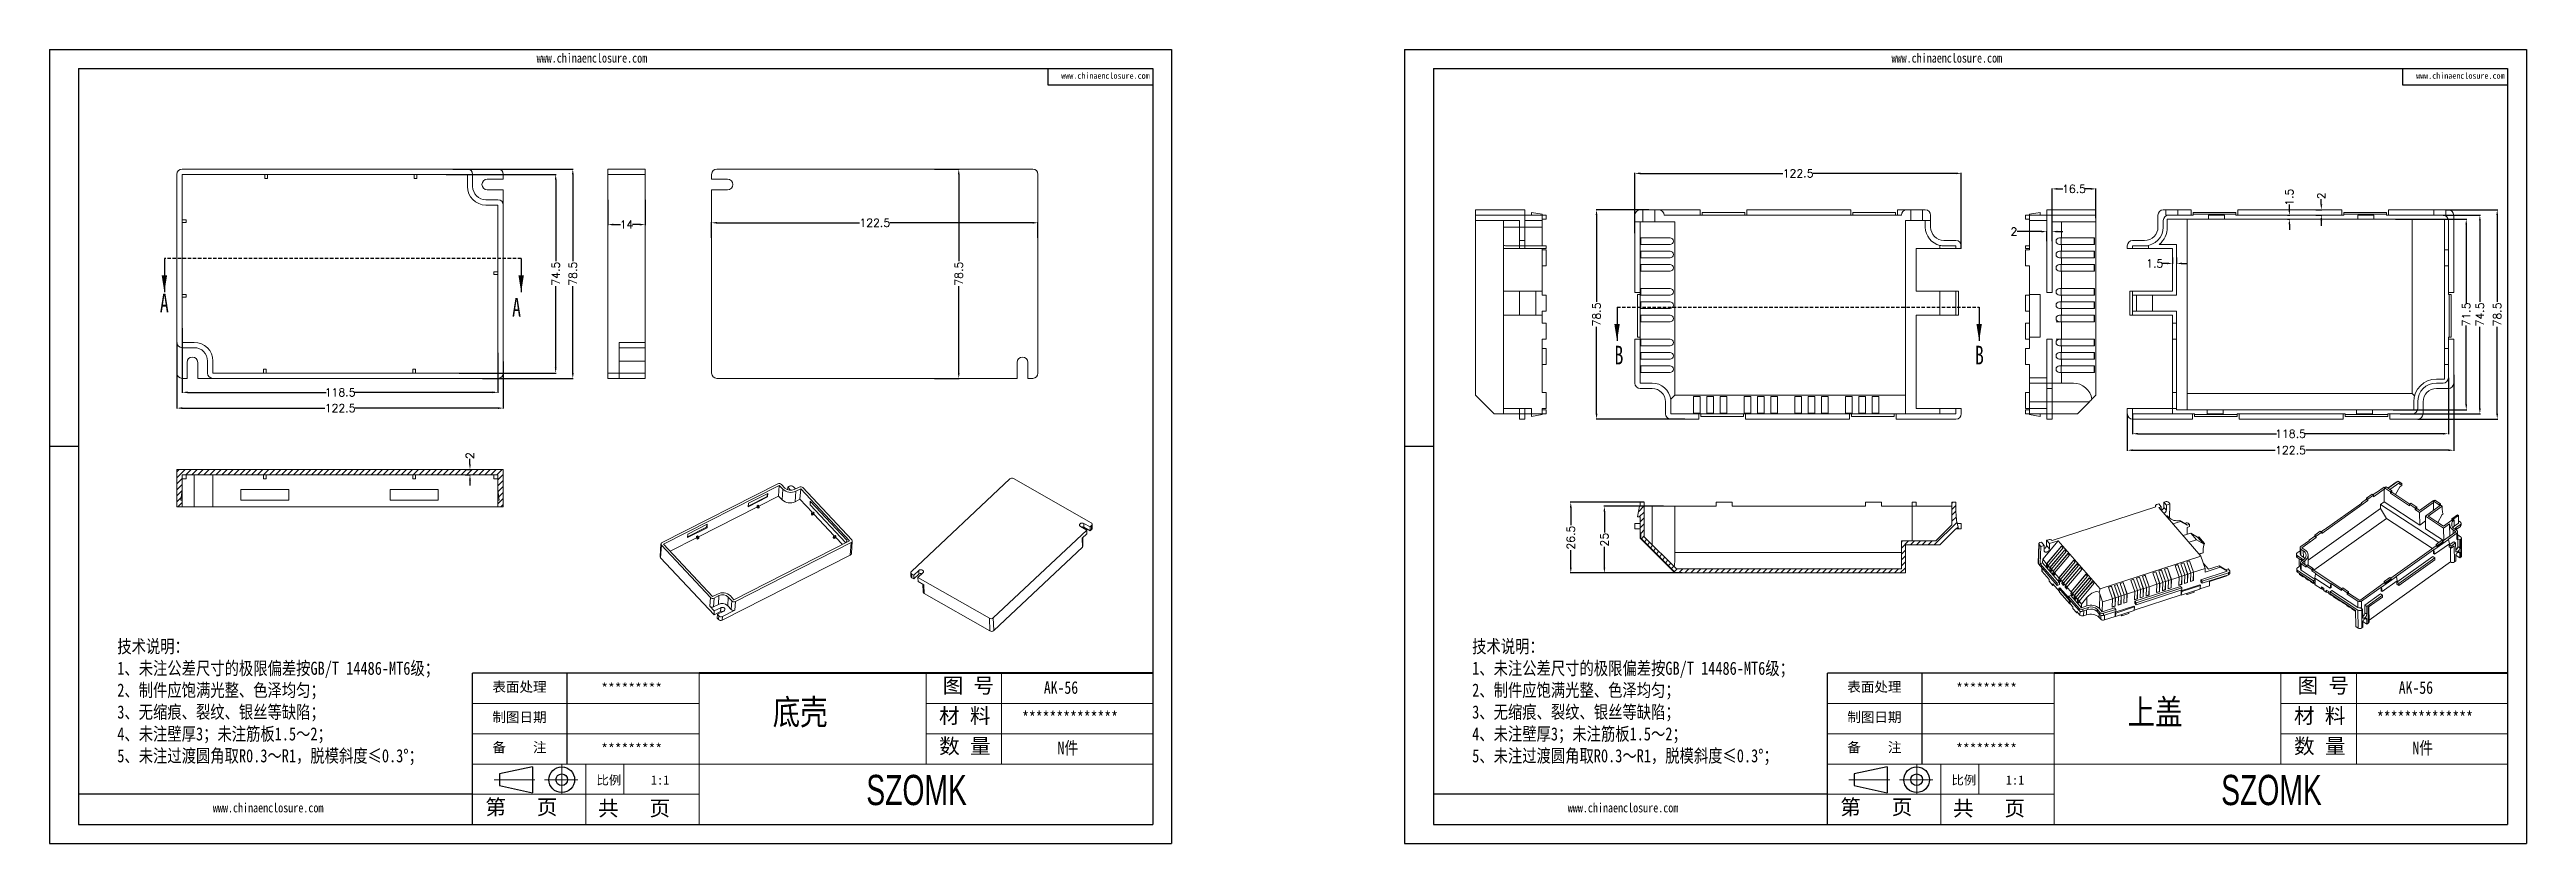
# Model space of a CAD drawing. Header units: inches. Extents: x -1221 to -291, y 2125 to 2422.
import ezdxf

# ---------------------------------------------------------------- set-up
doc = ezdxf.new("R2010")
doc.units = ezdxf.units.IN
doc.linetypes.add('CENTER2', pattern=[28.575, 19.05, -3.175, 3.175, -3.175])
doc.linetypes.add('HIDDEN', pattern=[1.905, 1.27, -0.635])
doc.layers.add('文字', color=81, linetype='Continuous')
for name, color, linetype, lineweight in [('粗实线', 7, 'Continuous', 30), ('细实线', 3, 'Continuous', 9), ('细点划线', 2, 'CENTER2', 9)]:
    doc.layers.add(name, color=color, linetype=linetype, lineweight=lineweight)
doc.styles.add('SLDTEXTSTYLE5', font='TXT', dxfattribs={"width": 0.7})
doc.styles.get("Standard").update_dxf_attribs({"font": 'txt', "bigfont": 'gbcbig.shx'})
doc.styles.add('宋体', font='', dxfattribs={"width": 0.8, "height": 3.5})
doc.styles.add('长仿宋', font='', dxfattribs={"width": 0.7, "height": 4})
doc.styles.get('宋体').set_extended_font_data('SimSun')
doc.styles.get('长仿宋').set_extended_font_data('SimSun')
doc.dimstyles.new('3', dxfattribs={"dimtxt": 3, "dimasz": 2, "dimexe": 0.18, "dimexo": 0.0625, "dimgap": 0.2, "dimtad": 0, "dimzin": 9, "dimdsep": 46, "dimtxsty": 'Standard', "dimcen": 1, "dimclrd": 3, "dimclre": 3, "dimadec": 0, "dimazin": 2, "dimtfac": 1, "dimtofl": 0, "dimtmove": 0, "dimatfit": 3, "dimfxl": 0, "dimtolj": 1, "dimtzin": 0, "dimarcsym": 0})

msp = doc.modelspace()

# ---------------------------------------------------------------- texts
at = {"color": 7, "linetype": 'Continuous', "char_height": 7, "attachment_point": 1, "style": 'SLDTEXTSTYLE5'}
for s, insert in [('A', (-1179.488, 2330.942)), ('A', (-1047.306, 2329.215)), ('B', (-633.583, 2311.359)), ('B', (-498.302, 2311.359))]:
    msp.add_mtext(s, dxfattribs=dict(at, insert=insert))
at = {"char_height": 3.73018, "width": 2120.04803, "attachment_point": 1}
for s, insert in [('{\\fSimHei|b0|i0|c134|p49;表面处理}', (-1054.71, 2185.291)), ('{\\fSimHei|b0|i0|c134|p49;*********}', (-1013.855, 2184.811)), ('{\\fSimHei|b0|i0|c134|p49;表面处理}', (-546.224, 2185.291)), ('{\\fSimHei|b0|i0|c134|p49;*********}', (-505.369, 2184.811)), ('{\\fSimHei|b0|i0|c134|p49;制图日期}', (-1054.71, 2173.949)), ('{\\fSimHei|b0|i0|c134|p49;制图日期}', (-546.224, 2173.949)), ('{\\fSimHei|b0|i0|c134|p49;备    注}', (-1054.71, 2162.606)), ('{\\fSimHei|b0|i0|c134|p49;*********}', (-1013.855, 2162.126)), ('{\\fSimHei|b0|i0|c134|p49;备    注}', (-546.224, 2162.606)), ('{\\fSimHei|b0|i0|c134|p49;*********}', (-505.369, 2162.126))]:
    msp.add_mtext(s, dxfattribs=dict(at, insert=insert))
at = {"layer": '文字', "color": 0, "attachment_point": 1, "style": '宋体'}
for s, insert, char_height, width in [('www.chinaenclosure.com', (-1038.095, 2421.02), 3.46577, 60.89024), ('www.chinaenclosure.com', (-529.609, 2421.02), 3.46577, 60.89024), ('www.chinaenclosure.com', (-841.211, 2413.802), 2.31051, 40.59349), ('www.chinaenclosure.com', (-332.725, 2413.802), 2.31051, 40.59349), ('{\\H1.111x;技术说明：\\P1、未注公差尺寸的极限偏差按GB/T 14486-MT6级；\\P2、制件应饱满光整、色泽均匀；\\P3、无缩痕、裂纹、银丝等缺陷；\\P4、未注壁厚3；未注筋板1.5～2；\\P5、未注过渡圆角取R0.3～R1，脱模斜度≤0.3%%D；}', (-1195.479, 2201.08), 4.43067, 161.3799), ('{\\H1.111x;技术说明：\\P1、未注公差尺寸的极限偏差按GB/T 14486-MT6级；\\P2、制件应饱满光整、色泽均匀；\\P3、无缩痕、裂纹、银丝等缺陷；\\P4、未注壁厚3；未注筋板1.5～2；\\P5、未注过渡圆角取R0.3～R1，脱模斜度≤0.3%%D；}', (-686.993, 2201.08), 4.43067, 161.3799), ('{\\H1.111x;AK-56}', (-847.743, 2185.547), 4.25344, 49.17459), ('{\\H1.111x;AK-56}', (-339.257, 2185.547), 4.25344, 49.17459), ('底壳', (-949.505, 2178.718), 9.4521, 120.84166), ('上盖', (-441.019, 2178.718), 9.4521, 120.84166), ('{\\H1.111x;**************}', (-855.925, 2174.205), 4.25344, 49.17459), ('{\\H1.111x;**************}', (-347.439, 2174.205), 4.25344, 49.17459), ('{\\H1.111x;N件}', (-842.598, 2162.862), 4.25344, 49.17459), ('{\\H1.111x;N件}', (-334.112, 2162.862), 4.25344, 49.17459), ('www.chinaenclosure.com', (-1159.601, 2139.821), 3.46577, 60.89024), ('www.chinaenclosure.com', (-651.115, 2139.821), 3.46577, 60.89024)]:
    msp.add_mtext(s, dxfattribs=dict(at, insert=insert, char_height=char_height, width=width))
at = {"layer": '粗实线', "char_height": 11.34252, "width": 127.1951, "attachment_point": 1, "style": '长仿宋'}
for insert in [(-914.379, 2150.421), (-405.892, 2150.421)]:
    msp.add_mtext('{\\fSTXinwei|b0|i0|c134|p2;SZOMK}', dxfattribs=dict(at, insert=insert))
at = {"layer": '细实线', "color": 7, "attachment_point": 1}
for s, insert, char_height, width in [('{\\fSimSun|b0|i0|c134|p54;图 号}', (-885.733, 2186.788), 5.67126, 28.35629), ('{\\fSimSun|b0|i0|c134|p54;图 号}', (-377.247, 2186.788), 5.67126, 28.35629), ('{\\fSimSun|b0|i0|c134|p54;材 料   }', (-887.078, 2175.446), 5.67126, 28.35629), ('{\\fSimSun|b0|i0|c134|p54;材 料   }', (-378.592, 2175.446), 5.67126, 28.35629), ('{\\fSimSun|b0|i0|c134|p54;数 量}', (-887.05, 2164.047), 5.67126, 25.62346), ('{\\fSimSun|b0|i0|c134|p54;数 量}', (-378.564, 2164.047), 5.67126, 25.62346), ('{\\fSimSun|b0|i0|c134|p54;比例}', (-1015.603, 2150.187), 3.40276, 14.93704), ('{\\fSimSun|b0|i0|c134|p54;1:1}', (-995.222, 2150.187), 3.40276, 14.93704), ('{\\fSimSun|b0|i0|c134|p54;比例}', (-507.117, 2150.187), 3.40276, 14.93704), ('{\\fSimSun|b0|i0|c134|p54;1:1}', (-486.736, 2150.187), 3.40276, 14.93704), ('{\\fSimSun|b0|i0|c134|p54;第   页}', (-1057.335, 2141.191), 5.67126, 42.53444), ('{\\fSimSun|b0|i0|c134|p54; 共   页}', (-1018.879, 2140.709), 5.67126, 42.53444), ('{\\fSimSun|b0|i0|c134|p54;第   页}', (-548.849, 2141.191), 5.67126, 42.53444), ('{\\fSimSun|b0|i0|c134|p54; 共   页}', (-510.393, 2140.709), 5.67126, 42.53444)]:
    msp.add_mtext(s, dxfattribs=dict(at, insert=insert, char_height=char_height, width=width))

# ---------------------------------------------------------------- blocks, each defined once
blk = doc.blocks.new('*D191')
at = {"color": 3, "lineweight": -2, "transparency": 16777216}
for p, q in [((-615.24, 2251.14), (-637.56, 2251.14)), ((-637.38, 2249.14), (-637.38, 2241.34)), ((-637.38, 2228.14), (-637.38, 2235.94)), ((-610.99, 2226.14), (-637.56, 2226.14))]:
    blk.add_line(p, q, dxfattribs=at)
at = {"color": 3, "transparency": 16777216}
for points in [[(-637.71, 2249.14), (-637.04, 2249.14), (-637.38, 2251.14)], [(-637.71, 2228.14), (-637.04, 2228.14), (-637.38, 2226.14)]]:
    blk.add_solid(points, dxfattribs=at)
at = {"layer": 'Defpoints', "color": 0, "transparency": 16777216}
for p in [(-637.38, 2251.14), (-615.18, 2251.14), (-610.93, 2226.14)]:
    blk.add_point(p, dxfattribs=at)
at = {"color": 0, "transparency": 16777216, "insert": (-637.38, 2238.64), "char_height": 3, "attachment_point": 5, "rotation": 90}
blk.add_mtext('\\A1;25', dxfattribs=at)
blk = doc.blocks.new('*D192')
at = {"color": 3, "lineweight": -2, "transparency": 16777216}
for p, q in [((-622.49, 2252.64), (-650.16, 2252.64)), ((-649.98, 2250.64), (-649.98, 2244.09)), ((-649.98, 2228.14), (-649.98, 2234.69)), ((-608.22, 2226.14), (-650.16, 2226.14))]:
    blk.add_line(p, q, dxfattribs=at)
at = {"color": 3, "transparency": 16777216}
for points in [[(-650.32, 2250.64), (-649.65, 2250.64), (-649.98, 2252.64)], [(-650.32, 2228.14), (-649.65, 2228.14), (-649.98, 2226.14)]]:
    blk.add_solid(points, dxfattribs=at)
at = {"layer": 'Defpoints', "color": 0, "transparency": 16777216}
for p in [(-649.98, 2252.64), (-622.43, 2252.64), (-608.16, 2226.14)]:
    blk.add_point(p, dxfattribs=at)
at = {"color": 0, "transparency": 16777216, "insert": (-649.98, 2239.39), "char_height": 3, "attachment_point": 5, "rotation": 90}
blk.add_mtext('\\A1;26.5', dxfattribs=at)
blk = doc.blocks.new('*D193')
at = {"color": 3, "lineweight": -2, "transparency": 16777216}
for p, q in [((-625.93, 2353.64), (-625.93, 2376.2)), ((-623.93, 2376.02), (-570.38, 2376.02)), ((-505.43, 2376.02), (-558.98, 2376.02)), ((-503.43, 2347.92), (-503.43, 2376.2))]:
    blk.add_line(p, q, dxfattribs=at)
at = {"color": 3, "transparency": 16777216}
for points in [[(-623.93, 2376.35), (-623.93, 2375.69), (-625.93, 2376.02)], [(-505.43, 2376.35), (-505.43, 2375.69), (-503.43, 2376.02)]]:
    blk.add_solid(points, dxfattribs=at)
at = {"layer": 'Defpoints', "color": 0, "transparency": 16777216}
for p in [(-503.43, 2376.02), (-625.93, 2353.58), (-503.43, 2347.86)]:
    blk.add_point(p, dxfattribs=at)
at = {"color": 0, "transparency": 16777216, "insert": (-564.68, 2376.02), "char_height": 3, "attachment_point": 5}
blk.add_mtext('\\A1;122.5', dxfattribs=at)
blk = doc.blocks.new('*D194')
at = {"color": 3, "lineweight": -2, "transparency": 16777216}
for p, q in [((-620.74, 2362.36), (-640.5, 2362.36)), ((-640.32, 2360.36), (-640.32, 2327.81)), ((-640.32, 2285.86), (-640.32, 2318.41)), ((-607.24, 2283.86), (-640.5, 2283.86))]:
    blk.add_line(p, q, dxfattribs=at)
at = {"color": 3, "transparency": 16777216}
for points in [[(-640.65, 2360.36), (-639.99, 2360.36), (-640.32, 2362.36)], [(-640.65, 2285.86), (-639.99, 2285.86), (-640.32, 2283.86)]]:
    blk.add_solid(points, dxfattribs=at)
at = {"layer": 'Defpoints', "color": 0, "transparency": 16777216}
for p in [(-620.68, 2362.36), (-640.32, 2283.86), (-607.18, 2283.86)]:
    blk.add_point(p, dxfattribs=at)
at = {"color": 0, "transparency": 16777216, "insert": (-640.32, 2323.11), "char_height": 3, "attachment_point": 5, "rotation": 90}
blk.add_mtext('\\A1;78.5', dxfattribs=at)
blk = doc.blocks.new('*D195')
at = {"color": 3, "lineweight": -2, "transparency": 16777216}
for p, q in [((-424.13, 2344.45), (-424.13, 2342.06)), ((-422.63, 2344.45), (-422.63, 2342.06)), ((-426.13, 2342.24), (-428.13, 2342.24)), ((-420.63, 2342.24), (-418.63, 2342.24))]:
    blk.add_line(p, q, dxfattribs=at)
at = {"color": 3, "transparency": 16777216}
for points in [[(-426.13, 2342.57), (-426.13, 2341.91), (-424.13, 2342.24)], [(-420.63, 2342.57), (-420.63, 2341.91), (-422.63, 2342.24)]]:
    blk.add_solid(points, dxfattribs=at)
at = {"layer": 'Defpoints', "color": 0, "transparency": 16777216}
for p in [(-424.13, 2344.52), (-422.63, 2344.52), (-424.13, 2342.24)]:
    blk.add_point(p, dxfattribs=at)
at = {"color": 0, "transparency": 16777216, "insert": (-430.83, 2342.24), "char_height": 3, "attachment_point": 5}
blk.add_mtext('\\A1;1.5', dxfattribs=at)
blk = doc.blocks.new('*D196')
at = {"color": 3, "lineweight": -2, "transparency": 16777216}
for p, q in [((-380.3, 2362.36), (-380.3, 2364.36)), ((-380.95, 2360.36), (-380.12, 2360.36)), ((-380.95, 2358.86), (-380.12, 2358.86)), ((-380.3, 2356.86), (-380.3, 2354.86))]:
    blk.add_line(p, q, dxfattribs=at)
at = {"color": 3, "transparency": 16777216}
for points in [[(-380.64, 2362.36), (-379.97, 2362.36), (-380.3, 2360.36)], [(-380.64, 2356.86), (-379.97, 2356.86), (-380.3, 2358.86)]]:
    blk.add_solid(points, dxfattribs=at)
at = {"layer": 'Defpoints', "color": 0, "transparency": 16777216}
for p in [(-381.02, 2360.36), (-381.02, 2358.86), (-380.3, 2360.36)]:
    blk.add_point(p, dxfattribs=at)
at = {"color": 0, "transparency": 16777216, "insert": (-380.3, 2367.06), "char_height": 3, "attachment_point": 5, "rotation": 90}
blk.add_mtext('\\A1;1.5', dxfattribs=at)
blk = doc.blocks.new('*D197')
at = {"color": 3, "lineweight": -2, "transparency": 16777216}
for p, q in [((-370.39, 2362.36), (-368.13, 2362.36)), ((-368.31, 2364.36), (-368.31, 2366.36)), ((-370.39, 2360.36), (-368.13, 2360.36)), ((-368.31, 2358.36), (-368.31, 2356.36))]:
    blk.add_line(p, q, dxfattribs=at)
at = {"color": 3, "transparency": 16777216}
for points in [[(-368.64, 2364.36), (-367.97, 2364.36), (-368.31, 2362.36)], [(-368.64, 2358.36), (-367.97, 2358.36), (-368.31, 2360.36)]]:
    blk.add_solid(points, dxfattribs=at)
at = {"layer": 'Defpoints', "color": 0, "transparency": 16777216}
for p in [(-370.45, 2362.36), (-368.31, 2362.36), (-370.45, 2360.36)]:
    blk.add_point(p, dxfattribs=at)
at = {"color": 0, "transparency": 16777216, "insert": (-368.31, 2367.56), "char_height": 3, "attachment_point": 5, "rotation": 90}
blk.add_mtext('\\A1;2', dxfattribs=at)
blk = doc.blocks.new('*D198')
at = {"color": 3, "lineweight": -2, "transparency": 16777216}
for p, q in [((-340.44, 2358.86), (-313.74, 2358.86)), ((-313.92, 2356.86), (-313.92, 2327.31)), ((-313.92, 2289.36), (-313.92, 2318.91)), ((-341.31, 2287.36), (-313.74, 2287.36))]:
    blk.add_line(p, q, dxfattribs=at)
at = {"color": 3, "transparency": 16777216}
for points in [[(-314.26, 2356.86), (-313.59, 2356.86), (-313.92, 2358.86)], [(-314.26, 2289.36), (-313.59, 2289.36), (-313.92, 2287.36)]]:
    blk.add_solid(points, dxfattribs=at)
at = {"layer": 'Defpoints', "color": 0, "transparency": 16777216}
for p in [(-340.5, 2358.86), (-341.38, 2287.36), (-313.92, 2287.36)]:
    blk.add_point(p, dxfattribs=at)
at = {"color": 0, "transparency": 16777216, "insert": (-313.92, 2323.11), "char_height": 3, "attachment_point": 5, "rotation": 90}
blk.add_mtext('\\A1;71.5', dxfattribs=at)
blk = doc.blocks.new('*D199')
at = {"color": 3, "lineweight": -2, "transparency": 16777216}
for p, q in [((-322.56, 2360.36), (-308.63, 2360.36)), ((-308.81, 2358.36), (-308.81, 2327.81)), ((-308.81, 2287.86), (-308.81, 2318.41)), ((-338.69, 2285.86), (-308.63, 2285.86))]:
    blk.add_line(p, q, dxfattribs=at)
at = {"color": 3, "transparency": 16777216}
for points in [[(-309.15, 2358.36), (-308.48, 2358.36), (-308.81, 2360.36)], [(-309.15, 2287.86), (-308.48, 2287.86), (-308.81, 2285.86)]]:
    blk.add_solid(points, dxfattribs=at)
at = {"layer": 'Defpoints', "color": 0, "transparency": 16777216}
for p in [(-322.63, 2360.36), (-308.81, 2360.36), (-338.75, 2285.86)]:
    blk.add_point(p, dxfattribs=at)
at = {"color": 0, "transparency": 16777216, "insert": (-308.81, 2323.11), "char_height": 3, "attachment_point": 5, "rotation": 90}
blk.add_mtext('\\A1;74.5', dxfattribs=at)
blk = doc.blocks.new('*D200')
at = {"color": 3, "lineweight": -2, "transparency": 16777216}
for p, q in [((-321.56, 2362.36), (-302.12, 2362.36)), ((-302.3, 2360.36), (-302.3, 2327.81)), ((-302.3, 2285.86), (-302.3, 2318.41)), ((-332.06, 2283.86), (-302.12, 2283.86))]:
    blk.add_line(p, q, dxfattribs=at)
at = {"color": 3, "transparency": 16777216}
for points in [[(-302.64, 2360.36), (-301.97, 2360.36), (-302.3, 2362.36)], [(-302.64, 2285.86), (-301.97, 2285.86), (-302.3, 2283.86)]]:
    blk.add_solid(points, dxfattribs=at)
at = {"layer": 'Defpoints', "color": 0, "transparency": 16777216}
for p in [(-321.63, 2362.36), (-302.3, 2362.36), (-332.13, 2283.86)]:
    blk.add_point(p, dxfattribs=at)
at = {"color": 0, "transparency": 16777216, "insert": (-302.3, 2323.11), "char_height": 3, "attachment_point": 5, "rotation": 90}
blk.add_mtext('\\A1;78.5', dxfattribs=at)
blk = doc.blocks.new('*D201')
at = {"color": 3, "lineweight": -2, "transparency": 16777216}
for p, q in [((-318.63, 2300.44), (-318.63, 2272.01)), ((-441.13, 2285.8), (-441.13, 2272.01)), ((-439.13, 2272.19), (-385.58, 2272.19)), ((-320.63, 2272.19), (-374.18, 2272.19))]:
    blk.add_line(p, q, dxfattribs=at)
at = {"color": 3, "transparency": 16777216}
for points in [[(-439.13, 2272.52), (-439.13, 2271.85), (-441.13, 2272.19)], [(-320.63, 2272.52), (-320.63, 2271.85), (-318.63, 2272.19)]]:
    blk.add_solid(points, dxfattribs=at)
at = {"layer": 'Defpoints', "color": 0, "transparency": 16777216}
for p in [(-318.63, 2300.51), (-441.13, 2285.86), (-318.63, 2272.19)]:
    blk.add_point(p, dxfattribs=at)
at = {"color": 0, "transparency": 16777216, "insert": (-379.88, 2272.19), "char_height": 3, "attachment_point": 5}
blk.add_mtext('\\A1;122.5', dxfattribs=at)
blk = doc.blocks.new('*D202')
at = {"color": 3, "lineweight": -2, "transparency": 16777216}
for p, q in [((-320.63, 2299.3), (-320.63, 2278.19)), ((-439.13, 2285.8), (-439.13, 2278.19)), ((-437.13, 2278.37), (-385.08, 2278.37)), ((-322.63, 2278.37), (-374.68, 2278.37))]:
    blk.add_line(p, q, dxfattribs=at)
at = {"color": 3, "transparency": 16777216}
for points in [[(-437.13, 2278.7), (-437.13, 2278.03), (-439.13, 2278.37)], [(-322.63, 2278.7), (-322.63, 2278.03), (-320.63, 2278.37)]]:
    blk.add_solid(points, dxfattribs=at)
at = {"layer": 'Defpoints', "color": 0, "transparency": 16777216}
for p in [(-320.63, 2299.36), (-439.13, 2285.86), (-320.63, 2278.37)]:
    blk.add_point(p, dxfattribs=at)
at = {"color": 0, "transparency": 16777216, "insert": (-379.88, 2278.37), "char_height": 3, "attachment_point": 5}
blk.add_mtext('\\A1;118.5', dxfattribs=at)
blk = doc.blocks.new('*D203')
at = {"color": 3, "lineweight": -2, "transparency": 16777216}
for p, q in [((-469.38, 2354.23), (-469.38, 2370.38)), ((-467.38, 2370.2), (-465.33, 2370.2)), ((-454.88, 2370.2), (-456.93, 2370.2)), ((-452.88, 2359.17), (-452.88, 2370.38))]:
    blk.add_line(p, q, dxfattribs=at)
at = {"color": 3, "transparency": 16777216}
for points in [[(-467.38, 2370.53), (-467.38, 2369.87), (-469.38, 2370.2)], [(-454.88, 2370.53), (-454.88, 2369.87), (-452.88, 2370.2)]]:
    blk.add_solid(points, dxfattribs=at)
at = {"layer": 'Defpoints', "color": 0, "transparency": 16777216}
for p in [(-469.38, 2370.2), (-469.38, 2354.17), (-452.88, 2359.11)]:
    blk.add_point(p, dxfattribs=at)
at = {"color": 0, "transparency": 16777216, "insert": (-461.13, 2370.2), "char_height": 3, "attachment_point": 5}
blk.add_mtext('\\A1;16.5', dxfattribs=at)
blk = doc.blocks.new('*D204')
at = {"color": 3, "lineweight": -2, "transparency": 16777216}
for p, q in [((-473.38, 2354.17), (-482.47, 2354.17)), ((-471.38, 2350.59), (-471.38, 2354.35)), ((-469.38, 2350.59), (-469.38, 2354.35)), ((-467.38, 2354.17), (-465.38, 2354.17))]:
    blk.add_line(p, q, dxfattribs=at)
at = {"color": 3, "transparency": 16777216}
for points in [[(-473.38, 2354.51), (-473.38, 2353.84), (-471.38, 2354.17)], [(-467.38, 2354.51), (-467.38, 2353.84), (-469.38, 2354.17)]]:
    blk.add_solid(points, dxfattribs=at)
at = {"layer": 'Defpoints', "color": 0, "transparency": 16777216}
for p in [(-469.38, 2354.17), (-471.38, 2350.53), (-469.38, 2350.53)]:
    blk.add_point(p, dxfattribs=at)
at = {"color": 0, "transparency": 16777216, "insert": (-483.67, 2354.17), "char_height": 3, "attachment_point": 5}
blk.add_mtext('\\A1;2', dxfattribs=at)
blk = doc.blocks.new('*D205')
at = {"color": 3, "lineweight": -2, "transparency": 16777216}
for p, q in [((-972.44, 2351.83), (-972.44, 2357.66)), ((-970.44, 2357.48), (-916.89, 2357.48)), ((-851.94, 2357.48), (-905.49, 2357.48)), ((-849.94, 2351.83), (-849.94, 2357.66))]:
    blk.add_line(p, q, dxfattribs=at)
at = {"color": 3, "transparency": 16777216}
for points in [[(-970.44, 2357.81), (-970.44, 2357.15), (-972.44, 2357.48)], [(-851.94, 2357.81), (-851.94, 2357.15), (-849.94, 2357.48)]]:
    blk.add_solid(points, dxfattribs=at)
at = {"layer": 'Defpoints', "color": 0, "transparency": 16777216}
for p in [(-849.94, 2357.48), (-972.44, 2351.77), (-849.94, 2351.77)]:
    blk.add_point(p, dxfattribs=at)
at = {"color": 0, "transparency": 16777216, "insert": (-911.19, 2357.48), "char_height": 3, "attachment_point": 5}
blk.add_mtext('\\A1;122.5', dxfattribs=at)
blk = doc.blocks.new('*D206')
at = {"color": 3, "lineweight": -2, "transparency": 16777216}
for p, q in [((-888.75, 2377.63), (-879.5, 2377.63)), ((-879.68, 2375.63), (-879.68, 2343.08)), ((-879.68, 2301.13), (-879.68, 2333.68)), ((-888.75, 2299.13), (-879.5, 2299.13))]:
    blk.add_line(p, q, dxfattribs=at)
at = {"color": 3, "transparency": 16777216}
for points in [[(-880.01, 2375.63), (-879.35, 2375.63), (-879.68, 2377.63)], [(-880.01, 2301.13), (-879.35, 2301.13), (-879.68, 2299.13)]]:
    blk.add_solid(points, dxfattribs=at)
at = {"layer": 'Defpoints', "color": 0, "transparency": 16777216}
for p in [(-888.82, 2377.63), (-888.82, 2299.13), (-879.68, 2299.13)]:
    blk.add_point(p, dxfattribs=at)
at = {"color": 0, "transparency": 16777216, "insert": (-879.68, 2338.38), "char_height": 3, "attachment_point": 5, "rotation": 90}
blk.add_mtext('\\A1;78.5', dxfattribs=at)
blk = doc.blocks.new('*D207')
at = {"color": 3, "lineweight": -2, "transparency": 16777216}
for p, q in [((-1011.37, 2366.09), (-1011.37, 2356.62)), ((-997.37, 2366.09), (-997.37, 2356.62)), ((-1009.37, 2356.8), (-1006.57, 2356.8)), ((-999.37, 2356.8), (-1002.17, 2356.8))]:
    blk.add_line(p, q, dxfattribs=at)
at = {"color": 3, "transparency": 16777216}
for points in [[(-1009.37, 2357.14), (-1009.37, 2356.47), (-1011.37, 2356.8)], [(-999.37, 2357.14), (-999.37, 2356.47), (-997.37, 2356.8)]]:
    blk.add_solid(points, dxfattribs=at)
at = {"layer": 'Defpoints', "color": 0, "transparency": 16777216}
for p in [(-1011.37, 2366.15), (-997.37, 2366.15), (-1011.37, 2356.8)]:
    blk.add_point(p, dxfattribs=at)
at = {"color": 0, "transparency": 16777216, "insert": (-1004.37, 2356.8), "char_height": 3, "attachment_point": 5}
blk.add_mtext('\\A1;14', dxfattribs=at)
blk = doc.blocks.new('*D208')
at = {"color": 3, "lineweight": -2, "transparency": 16777216}
for p, q in [((-1069.58, 2377.63), (-1024.34, 2377.63)), ((-1024.52, 2375.63), (-1024.52, 2343.08)), ((-1024.52, 2301.13), (-1024.52, 2333.68)), ((-1058.47, 2299.13), (-1024.34, 2299.13))]:
    blk.add_line(p, q, dxfattribs=at)
at = {"color": 3, "transparency": 16777216}
for points in [[(-1024.86, 2375.63), (-1024.19, 2375.63), (-1024.52, 2377.63)], [(-1024.86, 2301.13), (-1024.19, 2301.13), (-1024.52, 2299.13)]]:
    blk.add_solid(points, dxfattribs=at)
at = {"layer": 'Defpoints', "color": 0, "transparency": 16777216}
for p in [(-1069.64, 2377.63), (-1024.52, 2377.63), (-1058.53, 2299.13)]:
    blk.add_point(p, dxfattribs=at)
at = {"color": 0, "transparency": 16777216, "insert": (-1024.52, 2338.38), "char_height": 3, "attachment_point": 5, "rotation": 90}
blk.add_mtext('\\A1;78.5', dxfattribs=at)
blk = doc.blocks.new('*D209')
at = {"color": 3, "lineweight": -2, "transparency": 16777216}
for p, q in [((-1072.04, 2375.63), (-1030.77, 2375.63)), ((-1030.95, 2373.63), (-1030.95, 2343.08)), ((-1030.95, 2303.13), (-1030.95, 2333.68)), ((-1067.2, 2301.13), (-1030.77, 2301.13))]:
    blk.add_line(p, q, dxfattribs=at)
at = {"color": 3, "transparency": 16777216}
for points in [[(-1031.28, 2373.63), (-1030.62, 2373.63), (-1030.95, 2375.63)], [(-1031.28, 2303.13), (-1030.62, 2303.13), (-1030.95, 2301.13)]]:
    blk.add_solid(points, dxfattribs=at)
at = {"layer": 'Defpoints', "color": 0, "transparency": 16777216}
for p in [(-1072.1, 2375.63), (-1067.27, 2301.13), (-1030.95, 2301.13)]:
    blk.add_point(p, dxfattribs=at)
at = {"color": 0, "transparency": 16777216, "insert": (-1030.95, 2338.38), "char_height": 3, "attachment_point": 5, "rotation": 90}
blk.add_mtext('\\A1;74.5', dxfattribs=at)
blk = doc.blocks.new('*D210')
at = {"color": 3, "lineweight": -2, "transparency": 16777216}
for p, q in [((-1173.1, 2312.57), (-1173.1, 2287.79)), ((-1050.6, 2305.46), (-1050.6, 2287.79)), ((-1171.1, 2287.97), (-1117.55, 2287.97)), ((-1052.6, 2287.97), (-1106.15, 2287.97))]:
    blk.add_line(p, q, dxfattribs=at)
at = {"color": 3, "transparency": 16777216}
for points in [[(-1171.1, 2288.3), (-1171.1, 2287.64), (-1173.1, 2287.97)], [(-1052.6, 2288.3), (-1052.6, 2287.64), (-1050.6, 2287.97)]]:
    blk.add_solid(points, dxfattribs=at)
at = {"layer": 'Defpoints', "color": 0, "transparency": 16777216}
for p in [(-1173.1, 2312.63), (-1050.6, 2305.52), (-1050.6, 2287.97)]:
    blk.add_point(p, dxfattribs=at)
at = {"color": 0, "transparency": 16777216, "insert": (-1111.85, 2287.97), "char_height": 3, "attachment_point": 5}
blk.add_mtext('\\A1;122.5', dxfattribs=at)
blk = doc.blocks.new('*D211')
at = {"color": 3, "lineweight": -2, "transparency": 16777216}
for p, q in [((-1171.1, 2318.01), (-1171.1, 2293.71)), ((-1052.6, 2308.66), (-1052.6, 2293.71)), ((-1169.1, 2293.89), (-1117.05, 2293.89)), ((-1054.6, 2293.89), (-1106.65, 2293.89))]:
    blk.add_line(p, q, dxfattribs=at)
at = {"color": 3, "transparency": 16777216}
for points in [[(-1169.1, 2294.22), (-1169.1, 2293.56), (-1171.1, 2293.89)], [(-1054.6, 2294.22), (-1054.6, 2293.56), (-1052.6, 2293.89)]]:
    blk.add_solid(points, dxfattribs=at)
at = {"layer": 'Defpoints', "color": 0, "transparency": 16777216}
for p in [(-1171.1, 2318.08), (-1052.6, 2308.72), (-1171.1, 2293.89)]:
    blk.add_point(p, dxfattribs=at)
at = {"color": 0, "transparency": 16777216, "insert": (-1111.85, 2293.89), "char_height": 3, "attachment_point": 5}
blk.add_mtext('\\A1;118.5', dxfattribs=at)
blk = doc.blocks.new('*D212')
at = {"color": 3, "lineweight": -2, "transparency": 16777216}
for p, q in [((-1063.12, 2266.95), (-1063.12, 2268.95)), ((-1064.88, 2264.95), (-1062.94, 2264.95)), ((-1064.88, 2262.95), (-1062.94, 2262.95)), ((-1063.12, 2260.95), (-1063.12, 2258.95))]:
    blk.add_line(p, q, dxfattribs=at)
at = {"color": 3, "transparency": 16777216}
for points in [[(-1063.45, 2266.95), (-1062.79, 2266.95), (-1063.12, 2264.95)], [(-1063.45, 2260.95), (-1062.79, 2260.95), (-1063.12, 2262.95)]]:
    blk.add_solid(points, dxfattribs=at)
at = {"layer": 'Defpoints', "color": 0, "transparency": 16777216}
for p in [(-1064.95, 2264.95), (-1064.95, 2262.95), (-1063.12, 2264.95)]:
    blk.add_point(p, dxfattribs=at)
at = {"color": 0, "transparency": 16777216, "insert": (-1063.12, 2270.15), "char_height": 3, "attachment_point": 5, "rotation": 90}
blk.add_mtext('\\A1;2', dxfattribs=at)

# ---------------------------------------------------------------- dimensions: what is measured, and where the dimension line sits
for base, p1, p2, picture, middle in [((-1030.948, 2301.129), (-1072.102, 2375.629), (-1067.267, 2301.129), '*D209', (-1030.948, 2338.379)), ((-1024.525, 2377.629), (-1058.531, 2299.129), (-1069.645, 2377.629), '*D208', (-1024.525, 2338.379)), ((-879.681, 2299.129), (-888.816, 2377.629), (-888.816, 2299.129), '*D206', (-879.681, 2338.379)), ((-640.32, 2283.858), (-620.677, 2362.358), (-607.177, 2283.858), '*D194', (-640.32, 2323.108)), ((-380.302, 2360.358), (-381.017, 2358.858), (-381.017, 2360.358), '*D196', (-380.302, 2367.058)), ((-368.305, 2362.358), (-370.45, 2360.358), (-370.45, 2362.358), '*D197', (-368.305, 2367.558)), ((-302.303, 2362.358), (-332.127, 2283.858), (-321.627, 2362.358), '*D200', (-302.303, 2323.108)), ((-308.814, 2360.358), (-338.752, 2285.858), (-322.627, 2360.358), '*D199', (-308.814, 2323.108)), ((-1063.12, 2264.952), (-1064.946, 2262.952), (-1064.946, 2264.952), '*D212', (-1063.12, 2270.152)), ((-649.982, 2252.64), (-608.161, 2226.14), (-622.427, 2252.64), '*D192', (-649.982, 2239.39)), ((-637.378, 2251.14), (-610.927, 2226.14), (-615.177, 2251.14), '*D191', (-637.378, 2238.64))]:
    dim = msp.add_linear_dim(base=base, p1=p1, p2=p2, angle=90, dimstyle='3')
    dim.commit()
    dim.dimension.update_dxf_attribs({"geometry": picture, "text_midpoint": middle})
for base, p1, p2, picture, middle in [((-503.427, 2376.021), (-625.927, 2353.579), (-503.427, 2347.858), '*D193', (-564.677, 2376.021)), ((-469.377, 2370.198), (-452.877, 2359.108), (-469.377, 2354.172), '*D203', (-461.127, 2370.198)), ((-1011.368, 2356.802), (-997.368, 2366.153), (-1011.368, 2366.153), '*D207', (-1004.368, 2356.802)), ((-849.938, 2357.481), (-972.438, 2351.771), (-849.938, 2351.771), '*D205', (-911.188, 2357.481)), ((-424.127, 2342.241), (-422.627, 2344.516), (-424.127, 2344.516), '*D195', (-430.827, 2342.241)), ((-1171.105, 2293.891), (-1052.605, 2308.724), (-1171.105, 2318.077), '*D211', (-1111.855, 2293.891)), ((-1050.605, 2287.969), (-1173.105, 2312.629), (-1050.605, 2305.525), '*D210', (-1111.855, 2287.969)), ((-318.627, 2272.186), (-441.127, 2285.858), (-318.627, 2300.505), '*D201', (-379.877, 2272.186)), ((-320.627, 2278.367), (-439.127, 2285.858), (-320.627, 2299.358), '*D202', (-379.877, 2278.367))]:
    dim = msp.add_linear_dim(base=base, p1=p1, p2=p2, dimstyle='3')
    dim.commit()
    dim.dimension.update_dxf_attribs({"geometry": picture, "text_midpoint": middle})
dim = msp.add_linear_dim(base=(-469.377, 2354.172), p1=(-471.377, 2350.525), p2=(-469.377, 2350.525), dimstyle='3')
dim.commit()
dim.dimension.update_dxf_attribs({"geometry": '*D204', "text_midpoint": (-483.667, 2354.172), "dimtype": 160})
dim = msp.add_linear_dim(base=(-313.922, 2287.358), p1=(-340.505, 2358.858), p2=(-341.377, 2287.358), angle=90, dimstyle='3')
dim.commit()
dim.dimension.update_dxf_attribs({"geometry": '*D198', "text_midpoint": (-313.922, 2323.108), "dimtype": 160})

# ---------------------------------------------------------------- hatches: boundary and pattern name
at = {"linetype": 'Continuous', "lineweight": 0}
h = msp.add_hatch(dxfattribs=at)
h.set_pattern_fill('ANSI31', color=4, scale=0.5, angle=3e-322, style=0)
h.paths.add_polyline_path([(-1173.105, 2264.952), (-1173.105, 2250.952), (-1171.105, 2250.952), (-1171.105, 2253.452), (-1171.605, 2253.452), (-1171.105, 2257.452), (-1171.105, 2262.952), (-1052.605, 2262.952), (-1052.605, 2257.452), (-1052.105, 2253.452), (-1052.605, 2253.452), (-1052.605, 2250.952), (-1050.605, 2250.952), (-1050.605, 2264.952)], flags=0)
h = msp.add_hatch(dxfattribs=at)
h.set_pattern_fill('ANSI31', color=4, scale=0.5, angle=3e-322, style=0)
edge = h.paths.add_edge_path(flags=0)
edge.add_line((-506.927, 2244.14), (-512.927, 2238.14))
edge.add_line((-512.927, 2238.14), (-525.927, 2238.14))
edge.add_line((-525.927, 2238.14), (-525.927, 2227.64))
edge.add_line((-525.927, 2227.64), (-610.306, 2227.64))
edge.add_line((-610.306, 2227.64), (-622.427, 2239.761))
edge.add_line((-622.427, 2239.761), (-622.427, 2251.14))
edge.add_line((-622.427, 2251.14), (-624.227, 2251.14))
edge.add_line((-624.227, 2251.14), (-624.927, 2247.14))
edge.add_line((-624.927, 2247.14), (-623.927, 2247.14))
edge.add_line((-623.927, 2247.14), (-623.927, 2241.14))
edge.add_line((-623.927, 2241.14), (-623.727, 2241.14))
edge.add_line((-623.727, 2241.14), (-623.727, 2239.222))
edge.add_line((-623.727, 2239.222), (-611.353, 2226.848))
edge.add_line((-611.353, 2226.848), (-611.494, 2226.707))
edge.add_line((-611.494, 2226.707), (-610.927, 2226.14))
edge.add_line((-610.927, 2226.14), (-524.427, 2226.14))
edge.add_line((-524.427, 2226.14), (-524.427, 2236.64))
edge.add_line((-524.427, 2236.64), (-511.427, 2236.64))
edge.add_line((-511.427, 2236.64), (-505.427, 2242.64))
edge.add_line((-505.427, 2242.64), (-504.427, 2242.64))
edge.add_arc((-485.427, 2248.885), 20, 180, 198.194872, ccw=False)
edge.add_line((-505.427, 2248.885), (-505.427, 2252.64))
edge.add_line((-505.427, 2252.64), (-506.927, 2252.64))
edge.add_line((-506.927, 2252.64), (-506.927, 2244.14))

# ---------------------------------------------------------------- linework, layer by layer
for p, q in [((-1220.903, 2422.45), (-799.812, 2422.45)), ((-1220.903, 2422.45), (-1220.903, 2124.708)), ((-799.812, 2422.45), (-799.812, 2124.708)), ((-712.417, 2422.45), (-291.326, 2422.45)), ((-712.417, 2422.45), (-712.417, 2124.708)), ((-291.326, 2422.45), (-291.326, 2124.708)), ((-1210.007, 2415.36), (-806.901, 2415.36)), ((-1210.007, 2415.36), (-1210.007, 2131.798)), ((-846.285, 2415.36), (-846.285, 2409.207)), ((-846.285, 2409.207), (-806.901, 2409.207)), ((-806.901, 2415.36), (-806.901, 2131.798)), ((-701.52, 2415.36), (-298.415, 2415.36)), ((-701.52, 2415.36), (-701.52, 2131.798)), ((-337.798, 2415.36), (-337.798, 2409.207)), ((-337.798, 2409.207), (-298.415, 2409.207)), ((-298.415, 2415.36), (-298.415, 2131.798)), ((-1210.007, 2273.579), (-1220.903, 2273.579)), ((-701.52, 2273.579), (-712.417, 2273.579)), ((-1220.903, 2262.552), (-1220.903, 2124.708)), ((-712.417, 2262.552), (-712.417, 2124.708)), ((-977.039, 2188.51), (-1062.107, 2188.51)), ((-1062.107, 2131.798), (-1062.107, 2188.51)), ((-1026.662, 2154.483), (-1026.662, 2188.51)), ((-468.552, 2188.51), (-553.621, 2188.51)), ((-553.621, 2131.798), (-553.621, 2188.51)), ((-518.176, 2154.483), (-518.176, 2188.51)), ((-1062.107, 2143.14), (-1210.007, 2143.14)), ((-553.621, 2143.14), (-701.52, 2143.14)), ((-1210.007, 2131.798), (-806.901, 2131.798)), ((-701.52, 2131.798), (-298.415, 2131.798)), ((-1220.903, 2124.708), (-799.812, 2124.708)), ((-1220.903, 2124.708), (-1025.953, 2124.708)), ((-712.417, 2124.708), (-291.326, 2124.708)), ((-712.417, 2124.708), (-517.467, 2124.708))]:
    msp.add_line(p, q)
at = {"color": 7, "linetype": 'Continuous', "lineweight": 15}
for p, q in [((-1173.105, 2375.629), (-1173.105, 2312.629)), ((-1064.105, 2377.629), (-1171.105, 2377.629)), ((-1064.105, 2375.629), (-1171.105, 2375.629)), ((-1171.105, 2375.629), (-1171.105, 2312.629)), ((-1140.105, 2375.629), (-1140.105, 2374.129)), ((-1140.105, 2374.129), (-1139.105, 2374.129)), ((-1139.105, 2374.129), (-1139.105, 2375.629)), ((-1084.105, 2375.629), (-1084.105, 2374.129)), ((-1084.105, 2374.129), (-1083.105, 2374.129)), ((-1083.105, 2374.129), (-1083.105, 2375.629)), ((-1064.105, 2377.629), (-1052.605, 2377.629)), ((-1064.105, 2375.629), (-1064.105, 2371.129)), ((-1062.105, 2375.629), (-1062.105, 2371.129)), ((-1056.605, 2373.829), (-1050.605, 2373.829)), ((-1050.605, 2375.629), (-1050.605, 2373.829)), ((-1011.368, 2377.629), (-997.368, 2377.629)), ((-1011.368, 2375.629), (-1011.368, 2377.629)), ((-997.368, 2375.629), (-1011.368, 2375.629)), ((-1011.368, 2375.629), (-1011.368, 2301.129)), ((-997.368, 2377.629), (-997.368, 2375.629)), ((-997.368, 2375.629), (-997.368, 2312.629)), ((-972.438, 2373.829), (-972.438, 2375.629)), ((-972.438, 2373.829), (-966.438, 2373.829)), ((-970.438, 2377.629), (-851.938, 2377.629)), ((-849.938, 2375.629), (-849.938, 2301.129)), ((-1057.105, 2366.129), (-1052.605, 2366.129)), ((-1057.105, 2364.129), (-1052.605, 2364.129)), ((-1056.605, 2369.829), (-1050.605, 2369.829)), ((-1052.605, 2301.129), (-1052.605, 2364.129)), ((-1050.605, 2369.829), (-1050.605, 2364.129)), ((-1050.605, 2301.129), (-1050.605, 2364.129)), ((-972.438, 2301.129), (-972.438, 2369.829)), ((-966.438, 2369.829), (-972.438, 2369.829)), ((-685.788, 2360.358), (-685.788, 2362.358)), ((-685.788, 2362.358), (-667.288, 2362.358)), ((-667.288, 2362.358), (-667.288, 2360.358)), ((-664.788, 2361.358), (-664.788, 2360.358)), ((-660.788, 2360.658), (-664.788, 2361.358)), ((-622.927, 2362.358), (-623.927, 2362.358)), ((-622.927, 2362.358), (-622.927, 2357.858)), ((-618.427, 2362.358), (-622.927, 2362.358)), ((-616.927, 2362.358), (-618.427, 2362.358)), ((-618.427, 2362.358), (-618.427, 2357.858)), ((-616.927, 2362.358), (-601.427, 2362.358)), ((-601.427, 2360.358), (-601.427, 2362.358)), ((-600.677, 2361.358), (-600.677, 2360.358)), ((-600.677, 2361.358), (-584.677, 2361.358)), ((-584.677, 2361.358), (-584.677, 2360.358)), ((-583.927, 2362.358), (-583.927, 2360.358)), ((-583.927, 2362.358), (-544.927, 2362.358)), ((-544.927, 2360.358), (-544.927, 2362.358)), ((-544.177, 2361.358), (-544.177, 2360.358)), ((-544.177, 2361.358), (-528.177, 2361.358)), ((-528.177, 2361.358), (-528.177, 2360.358)), ((-527.427, 2362.358), (-527.427, 2360.358)), ((-527.427, 2362.358), (-523.927, 2362.358)), ((-522.427, 2362.358), (-523.927, 2362.358)), ((-522.427, 2362.358), (-522.427, 2358.358)), ((-517.927, 2362.358), (-522.427, 2362.358)), ((-516.927, 2362.358), (-517.927, 2362.358)), ((-517.927, 2358.358), (-517.927, 2362.358)), ((-473.877, 2361.358), (-477.877, 2360.658)), ((-473.877, 2361.358), (-473.877, 2360.358)), ((-471.377, 2362.358), (-452.877, 2362.358)), ((-471.377, 2360.358), (-471.377, 2362.358)), ((-452.877, 2362.358), (-452.877, 2360.358)), ((-426.627, 2362.358), (-427.627, 2362.358)), ((-426.627, 2360.358), (-426.627, 2362.358)), ((-422.127, 2362.358), (-426.627, 2362.358)), ((-422.127, 2360.358), (-422.127, 2362.358)), ((-417.127, 2362.358), (-422.127, 2362.358)), ((-417.127, 2362.358), (-417.127, 2360.358)), ((-400.377, 2361.358), (-416.377, 2361.358)), ((-416.377, 2360.658), (-416.377, 2361.358)), ((-400.377, 2361.358), (-400.377, 2360.658)), ((-360.627, 2362.358), (-399.627, 2362.358)), ((-399.627, 2360.358), (-399.627, 2362.358)), ((-360.627, 2362.358), (-360.627, 2360.358)), ((-343.877, 2361.358), (-359.877, 2361.358)), ((-359.877, 2360.658), (-359.877, 2361.358)), ((-343.877, 2361.358), (-343.877, 2360.658)), ((-343.127, 2360.358), (-343.127, 2362.358)), ((-326.127, 2362.358), (-343.127, 2362.358)), ((-326.127, 2360.358), (-326.127, 2362.358)), ((-321.627, 2362.358), (-326.127, 2362.358)), ((-320.627, 2362.358), (-321.627, 2362.358)), ((-321.627, 2360.358), (-321.627, 2362.358)), ((-1169.605, 2358.629), (-1171.105, 2358.629)), ((-1171.105, 2357.629), (-1169.605, 2357.629)), ((-1169.605, 2357.629), (-1169.605, 2358.629)), ((-685.788, 2358.358), (-685.788, 2360.358)), ((-667.288, 2360.358), (-685.788, 2360.358)), ((-685.788, 2358.358), (-669.288, 2358.358)), ((-685.788, 2358.358), (-685.788, 2292.858)), ((-675.288, 2355.858), (-675.288, 2358.358)), ((-675.288, 2355.858), (-669.288, 2355.858)), ((-675.288, 2349.02), (-675.288, 2355.858)), ((-669.288, 2358.358), (-669.288, 2355.858)), ((-669.288, 2355.858), (-667.288, 2355.858)), ((-669.288, 2355.858), (-669.288, 2350.858)), ((-667.288, 2360.358), (-667.288, 2355.858)), ((-667.288, 2360.358), (-660.788, 2360.358)), ((-660.788, 2358.358), (-667.288, 2358.358)), ((-667.288, 2355.858), (-660.788, 2355.858)), ((-667.288, 2355.858), (-667.288, 2350.858)), ((-660.788, 2360.658), (-660.788, 2360.358)), ((-660.788, 2360.358), (-660.788, 2358.358)), ((-659.288, 2360.358), (-660.788, 2360.358)), ((-659.288, 2358.858), (-660.788, 2358.858)), ((-660.788, 2358.358), (-660.788, 2355.858)), ((-660.788, 2355.858), (-660.788, 2348.858)), ((-659.288, 2360.358), (-659.288, 2358.858)), ((-625.927, 2360.358), (-625.927, 2357.858)), ((-622.927, 2357.858), (-625.927, 2357.858)), ((-625.927, 2331.358), (-625.927, 2357.858)), ((-623.927, 2351.858), (-623.927, 2357.858)), ((-623.927, 2351.858), (-612.744, 2351.858)), ((-623.927, 2349.358), (-623.927, 2351.858)), ((-623.727, 2349.358), (-623.727, 2351.858)), ((-622.927, 2357.858), (-618.427, 2357.858)), ((-610.927, 2357.858), (-618.427, 2357.858)), ((-614.927, 2360.358), (-525.927, 2360.358)), ((-610.927, 2357.858), (-610.927, 2292.858)), ((-522.427, 2358.358), (-524.427, 2358.358)), ((-524.427, 2358.358), (-524.427, 2292.858)), ((-522.427, 2358.358), (-517.927, 2358.358)), ((-514.927, 2358.358), (-517.927, 2358.358)), ((-516.927, 2355.858), (-516.927, 2358.358)), ((-514.927, 2358.358), (-514.927, 2360.358)), ((-514.927, 2358.358), (-514.927, 2355.858)), ((-479.377, 2358.858), (-479.377, 2360.358)), ((-479.377, 2360.358), (-477.877, 2360.358)), ((-479.377, 2358.858), (-477.877, 2358.858)), ((-477.877, 2360.658), (-477.877, 2360.358)), ((-477.877, 2358.358), (-477.877, 2360.358)), ((-477.877, 2360.358), (-471.377, 2360.358)), ((-477.877, 2347.358), (-477.877, 2358.358)), ((-471.377, 2358.358), (-477.877, 2358.358)), ((-471.377, 2331.358), (-471.377, 2360.358)), ((-452.877, 2360.358), (-471.377, 2360.358)), ((-452.877, 2357.858), (-469.377, 2357.858)), ((-469.377, 2331.358), (-469.377, 2357.858)), ((-466.627, 2351.858), (-465.877, 2351.858)), ((-465.959, 2349.358), (-465.959, 2351.858)), ((-465.877, 2351.858), (-465.877, 2357.858)), ((-465.877, 2351.858), (-453.444, 2351.858)), ((-453.585, 2349.358), (-453.585, 2351.858)), ((-453.444, 2349.358), (-453.444, 2351.858)), ((-452.877, 2360.358), (-452.877, 2357.858)), ((-452.877, 2357.858), (-452.877, 2292.858)), ((-429.627, 2360.358), (-429.627, 2355.858)), ((-427.627, 2358.358), (-427.627, 2355.858)), ((-425.627, 2360.358), (-426.627, 2360.358)), ((-426.127, 2358.858), (-426.127, 2355.858)), ((-410.627, 2358.858), (-426.127, 2358.858)), ((-416.377, 2360.358), (-425.627, 2360.358)), ((-418.627, 2358.858), (-418.627, 2287.358)), ((-400.377, 2360.658), (-416.377, 2360.658)), ((-416.377, 2360.658), (-416.377, 2360.358)), ((-410.627, 2360.358), (-410.627, 2358.858)), ((-404.627, 2360.358), (-410.627, 2360.358)), ((-410.627, 2358.858), (-404.627, 2358.858)), ((-404.627, 2358.858), (-404.627, 2360.358)), ((-354.627, 2358.858), (-404.627, 2358.858)), ((-400.377, 2360.658), (-400.377, 2360.358)), ((-359.877, 2360.358), (-400.377, 2360.358)), ((-359.877, 2360.658), (-359.877, 2360.358)), ((-343.877, 2360.658), (-359.877, 2360.658)), ((-354.627, 2360.358), (-354.627, 2358.858)), ((-348.627, 2360.358), (-354.627, 2360.358)), ((-354.627, 2358.858), (-348.627, 2358.858)), ((-348.627, 2358.858), (-348.627, 2360.358)), ((-322.127, 2358.858), (-348.627, 2358.858)), ((-343.877, 2360.658), (-343.877, 2360.358)), ((-322.627, 2360.358), (-343.877, 2360.358)), ((-334.248, 2358.858), (-334.248, 2293.479)), ((-321.627, 2360.358), (-322.627, 2360.358)), ((-322.127, 2347.358), (-322.127, 2358.858)), ((-320.627, 2347.358), (-320.627, 2358.358)), ((-318.627, 2331.358), (-318.627, 2360.358)), ((-675.288, 2347.858), (-675.288, 2349.02)), ((-669.288, 2347.858), (-675.288, 2347.858)), ((-675.288, 2347.858), (-675.288, 2331.858)), ((-673.788, 2348.858), (-669.288, 2348.858)), ((-669.288, 2350.858), (-667.288, 2350.858)), ((-669.288, 2348.858), (-669.288, 2350.858)), ((-669.288, 2348.858), (-669.288, 2347.858)), ((-667.288, 2348.858), (-669.288, 2348.858)), ((-667.288, 2347.858), (-669.288, 2347.858)), ((-667.288, 2350.858), (-667.288, 2348.858)), ((-667.288, 2348.858), (-667.288, 2347.858)), ((-667.288, 2348.858), (-659.288, 2348.858)), ((-667.288, 2347.858), (-659.288, 2347.858)), ((-660.788, 2331.858), (-660.788, 2347.858)), ((-659.288, 2347.358), (-660.788, 2347.358)), ((-659.288, 2348.858), (-659.288, 2347.858)), ((-659.288, 2347.358), (-659.288, 2341.358)), ((-623.927, 2346.858), (-623.927, 2349.358)), ((-623.927, 2349.358), (-612.744, 2349.358)), ((-623.927, 2346.858), (-612.744, 2346.858)), ((-623.927, 2344.358), (-623.927, 2346.858)), ((-623.927, 2341.858), (-623.927, 2344.358)), ((-623.927, 2344.358), (-612.744, 2344.358)), ((-623.727, 2344.358), (-623.727, 2346.858)), ((-611.494, 2350.608), (-611.494, 2350.608)), ((-611.494, 2345.608), (-611.494, 2345.608)), ((-511.427, 2347.858), (-520.427, 2347.858)), ((-520.427, 2347.858), (-520.427, 2331.858)), ((-511.427, 2347.858), (-511.427, 2349.02)), ((-505.427, 2347.858), (-511.427, 2347.858)), ((-509.927, 2350.858), (-505.427, 2350.858)), ((-509.927, 2348.858), (-505.427, 2348.858)), ((-505.427, 2348.858), (-505.427, 2347.858)), ((-505.427, 2347.858), (-503.427, 2347.858)), ((-503.427, 2348.858), (-503.427, 2347.858)), ((-479.377, 2347.858), (-479.377, 2348.858)), ((-479.377, 2348.858), (-477.877, 2348.858)), ((-479.377, 2347.858), (-477.877, 2347.858)), ((-479.377, 2341.358), (-479.377, 2347.358)), ((-479.377, 2347.358), (-477.877, 2347.358)), ((-467.877, 2350.608), (-467.877, 2350.608)), ((-467.877, 2345.608), (-467.877, 2345.608)), ((-466.627, 2349.358), (-465.877, 2349.358)), ((-466.627, 2346.858), (-465.877, 2346.858)), ((-466.627, 2344.358), (-465.877, 2344.358)), ((-465.959, 2344.358), (-465.959, 2346.858)), ((-465.877, 2346.858), (-465.877, 2349.358)), ((-465.877, 2349.358), (-453.444, 2349.358)), ((-465.877, 2346.858), (-453.444, 2346.858)), ((-465.877, 2341.858), (-465.877, 2344.358)), ((-465.877, 2344.358), (-453.444, 2344.358)), ((-453.585, 2344.358), (-453.585, 2346.858)), ((-453.444, 2344.358), (-453.444, 2346.858)), ((-441.127, 2348.858), (-441.127, 2347.858)), ((-439.127, 2347.858), (-441.127, 2347.858)), ((-434.627, 2350.858), (-439.127, 2350.858)), ((-433.127, 2348.858), (-439.127, 2348.858)), ((-439.127, 2348.858), (-439.127, 2347.858)), ((-439.127, 2347.858), (-433.127, 2347.858)), ((-433.127, 2347.858), (-433.127, 2348.858)), ((-424.127, 2347.858), (-433.127, 2347.858)), ((-422.627, 2349.358), (-429.149, 2349.358)), ((-424.127, 2331.858), (-424.127, 2347.858)), ((-422.627, 2330.358), (-422.627, 2349.358)), ((-320.627, 2347.358), (-322.127, 2347.358)), ((-322.127, 2347.358), (-322.127, 2341.358)), ((-320.627, 2341.358), (-320.627, 2347.358)), ((-1054.105, 2339.129), (-1054.105, 2338.129)), ((-1052.605, 2339.129), (-1054.105, 2339.129)), ((-1054.105, 2338.129), (-1052.605, 2338.129)), ((-659.288, 2341.358), (-660.788, 2341.358)), ((-623.927, 2341.858), (-612.744, 2341.858)), ((-623.927, 2339.358), (-623.927, 2341.858)), ((-623.927, 2332.858), (-623.927, 2339.358)), ((-623.927, 2339.358), (-612.744, 2339.358)), ((-623.727, 2339.358), (-623.727, 2341.858)), ((-611.494, 2340.608), (-611.494, 2340.608)), ((-479.377, 2341.358), (-477.877, 2341.358)), ((-477.877, 2330.608), (-477.877, 2341.358)), ((-467.877, 2340.608), (-467.877, 2340.608)), ((-466.627, 2341.858), (-465.877, 2341.858)), ((-466.627, 2339.358), (-465.877, 2339.358)), ((-465.959, 2339.358), (-465.959, 2341.858)), ((-465.877, 2341.858), (-453.444, 2341.858)), ((-465.877, 2332.858), (-465.877, 2339.358)), ((-465.877, 2339.358), (-453.444, 2339.358)), ((-453.585, 2339.358), (-453.585, 2341.858)), ((-453.444, 2339.358), (-453.444, 2341.858)), ((-322.127, 2341.358), (-320.627, 2341.358)), ((-322.127, 2310.358), (-322.127, 2341.358)), ((-320.627, 2330.608), (-320.627, 2341.358)), ((-1169.605, 2330.629), (-1171.105, 2330.629)), ((-1171.105, 2329.629), (-1169.605, 2329.629)), ((-1169.605, 2329.629), (-1169.605, 2330.629)), ((-675.288, 2322.858), (-675.288, 2331.858)), ((-675.288, 2331.858), (-669.288, 2331.858)), ((-669.288, 2331.858), (-669.288, 2322.858)), ((-669.288, 2331.858), (-663.043, 2331.858)), ((-663.043, 2331.858), (-663.043, 2322.858)), ((-663.043, 2331.858), (-660.788, 2331.858)), ((-660.788, 2331.858), (-660.788, 2330.358)), ((-659.288, 2330.358), (-660.788, 2330.358)), ((-659.288, 2324.358), (-660.788, 2324.358)), ((-660.788, 2324.358), (-660.788, 2322.858)), ((-659.288, 2330.358), (-659.288, 2324.358)), ((-625.927, 2331.358), (-623.927, 2331.358)), ((-624.927, 2314.608), (-624.927, 2330.608)), ((-624.927, 2330.608), (-623.927, 2330.608)), ((-623.927, 2332.858), (-612.744, 2332.858)), ((-623.927, 2330.358), (-623.927, 2332.858)), ((-623.927, 2327.858), (-623.927, 2330.358)), ((-623.927, 2330.358), (-612.744, 2330.358)), ((-623.927, 2327.858), (-612.744, 2327.858)), ((-623.927, 2325.358), (-623.927, 2327.858)), ((-623.927, 2322.858), (-623.927, 2325.358)), ((-623.927, 2325.358), (-612.744, 2325.358)), ((-623.727, 2330.358), (-623.727, 2332.858)), ((-623.727, 2325.358), (-623.727, 2327.858)), ((-611.494, 2331.608), (-611.494, 2331.608)), ((-611.494, 2326.608), (-611.494, 2326.608)), ((-520.427, 2331.858), (-511.427, 2331.858)), ((-511.427, 2322.858), (-511.427, 2331.858)), ((-511.427, 2331.858), (-505.427, 2331.858)), ((-505.427, 2331.858), (-505.427, 2322.858)), ((-504.427, 2331.858), (-505.427, 2331.858)), ((-504.427, 2331.858), (-504.427, 2322.858)), ((-479.377, 2330.358), (-477.877, 2330.358)), ((-479.377, 2324.358), (-479.377, 2330.358)), ((-479.377, 2324.358), (-477.877, 2324.358)), ((-477.877, 2314.608), (-477.877, 2330.608)), ((-477.877, 2330.608), (-473.877, 2330.608)), ((-473.877, 2314.608), (-473.877, 2330.608)), ((-469.377, 2331.358), (-471.377, 2331.358)), ((-467.877, 2331.608), (-467.877, 2331.608)), ((-467.877, 2326.608), (-467.877, 2326.608)), ((-466.627, 2332.858), (-465.877, 2332.858)), ((-466.627, 2330.358), (-465.877, 2330.358)), ((-466.627, 2327.858), (-465.877, 2327.858)), ((-466.627, 2325.358), (-465.877, 2325.358)), ((-465.959, 2330.358), (-465.959, 2332.858)), ((-465.959, 2325.358), (-465.959, 2327.858)), ((-465.877, 2332.858), (-453.444, 2332.858)), ((-465.877, 2327.858), (-465.877, 2330.358)), ((-465.877, 2330.358), (-453.444, 2330.358)), ((-465.877, 2327.858), (-453.444, 2327.858)), ((-465.877, 2322.858), (-465.877, 2325.358)), ((-465.877, 2325.358), (-453.444, 2325.358)), ((-453.585, 2330.358), (-453.585, 2332.858)), ((-453.585, 2325.358), (-453.585, 2327.858)), ((-453.444, 2330.358), (-453.444, 2332.858)), ((-453.444, 2325.358), (-453.444, 2327.858)), ((-440.127, 2331.858), (-440.127, 2322.858)), ((-440.127, 2331.858), (-439.127, 2331.858)), ((-439.127, 2331.858), (-424.127, 2331.858)), ((-439.127, 2331.858), (-439.127, 2330.358)), ((-437.627, 2330.358), (-439.127, 2330.358)), ((-439.127, 2330.358), (-439.127, 2324.358)), ((-439.127, 2324.358), (-437.627, 2324.358)), ((-439.127, 2324.358), (-439.127, 2322.858)), ((-437.627, 2324.358), (-437.627, 2330.358)), ((-437.627, 2330.358), (-422.627, 2330.358)), ((-422.627, 2324.358), (-437.627, 2324.358)), ((-431.627, 2330.358), (-431.627, 2324.358)), ((-422.627, 2319.858), (-422.627, 2324.358)), ((-318.627, 2331.358), (-320.627, 2331.358)), ((-320.327, 2330.608), (-320.627, 2330.608)), ((-320.327, 2314.608), (-320.327, 2330.608)), ((-320.327, 2330.608), (-319.627, 2330.608)), ((-319.627, 2314.608), (-319.627, 2330.608)), ((-669.288, 2322.858), (-675.288, 2322.858)), ((-675.288, 2322.858), (-675.288, 2287.858)), ((-663.043, 2322.858), (-669.288, 2322.858)), ((-663.043, 2322.858), (-660.788, 2322.858)), ((-660.788, 2319.858), (-660.788, 2322.858)), ((-659.288, 2319.858), (-660.788, 2319.858)), ((-659.288, 2319.858), (-659.288, 2313.858)), ((-623.927, 2322.858), (-612.744, 2322.858)), ((-623.927, 2320.358), (-623.927, 2322.858)), ((-623.927, 2313.858), (-623.927, 2320.358)), ((-623.927, 2320.358), (-612.744, 2320.358)), ((-623.727, 2320.358), (-623.727, 2322.858)), ((-611.494, 2321.608), (-611.494, 2321.608)), ((-520.427, 2322.858), (-520.427, 2287.858)), ((-511.427, 2322.858), (-520.427, 2322.858)), ((-505.427, 2322.858), (-511.427, 2322.858)), ((-505.427, 2322.858), (-504.427, 2322.858)), ((-479.377, 2313.858), (-479.377, 2319.858)), ((-479.377, 2319.858), (-477.877, 2319.858)), ((-467.877, 2321.608), (-467.877, 2321.608)), ((-467.877, 2320.358), (-465.877, 2320.358)), ((-466.627, 2322.858), (-465.877, 2322.858)), ((-466.627, 2320.358), (-453.444, 2320.358)), ((-465.959, 2320.358), (-465.959, 2322.858)), ((-465.877, 2322.858), (-453.444, 2322.858)), ((-465.877, 2313.858), (-465.877, 2320.358)), ((-453.585, 2320.358), (-453.585, 2322.858)), ((-453.444, 2320.358), (-453.444, 2322.858)), ((-439.127, 2322.858), (-440.127, 2322.858)), ((-424.127, 2322.858), (-439.127, 2322.858)), ((-424.127, 2319.858), (-424.127, 2322.858)), ((-422.627, 2319.858), (-424.127, 2319.858)), ((-424.127, 2319.858), (-424.127, 2313.858)), ((-422.627, 2313.858), (-422.627, 2319.858)), ((-1173.105, 2301.129), (-1173.105, 2312.629)), ((-1166.605, 2312.629), (-1171.105, 2312.629)), ((-1166.605, 2310.629), (-1171.105, 2310.629)), ((-1161.605, 2301.129), (-1161.605, 2305.629)), ((-1159.605, 2301.129), (-1159.605, 2305.629)), ((-1007.168, 2312.629), (-997.368, 2312.629)), ((-1007.168, 2301.129), (-1007.168, 2312.629)), ((-997.368, 2310.629), (-1007.168, 2310.629)), ((-997.368, 2305.629), (-1007.168, 2305.629)), ((-997.368, 2312.629), (-997.368, 2310.629)), ((-997.368, 2310.629), (-997.368, 2305.629)), ((-997.368, 2301.129), (-997.368, 2305.629)), ((-660.788, 2293.858), (-660.788, 2313.858)), ((-659.288, 2313.858), (-660.788, 2313.858)), ((-659.288, 2310.358), (-660.788, 2310.358)), ((-659.288, 2310.358), (-659.288, 2304.358)), ((-623.927, 2313.858), (-625.927, 2313.858)), ((-625.927, 2297.358), (-625.927, 2313.858)), ((-624.927, 2314.608), (-623.927, 2314.608)), ((-623.927, 2313.858), (-612.744, 2313.858)), ((-623.927, 2311.358), (-623.927, 2313.858)), ((-623.927, 2308.858), (-623.927, 2311.358)), ((-623.927, 2311.358), (-612.744, 2311.358)), ((-623.927, 2308.858), (-612.744, 2308.858)), ((-623.927, 2306.358), (-623.927, 2308.858)), ((-623.927, 2303.858), (-623.927, 2306.358)), ((-623.927, 2306.358), (-612.744, 2306.358)), ((-623.727, 2311.358), (-623.727, 2313.858)), ((-623.727, 2306.358), (-623.727, 2308.858)), ((-611.494, 2312.608), (-611.494, 2312.608)), ((-611.494, 2307.608), (-611.494, 2307.608)), ((-479.377, 2313.858), (-477.877, 2313.858)), ((-479.377, 2304.358), (-479.377, 2310.358)), ((-479.377, 2310.358), (-477.877, 2310.358)), ((-473.877, 2314.608), (-477.877, 2314.608)), ((-477.877, 2310.358), (-477.877, 2314.608)), ((-469.377, 2313.858), (-471.377, 2313.858)), ((-471.377, 2297.358), (-471.377, 2313.858)), ((-469.377, 2297.358), (-469.377, 2313.858)), ((-467.877, 2313.858), (-465.877, 2313.858)), ((-467.877, 2312.608), (-467.877, 2312.608)), ((-467.877, 2307.608), (-467.877, 2307.608)), ((-466.627, 2313.858), (-453.444, 2313.858)), ((-466.627, 2311.358), (-465.877, 2311.358)), ((-466.627, 2308.858), (-465.877, 2308.858)), ((-466.627, 2306.358), (-465.877, 2306.358)), ((-465.959, 2311.358), (-465.959, 2313.858)), ((-465.959, 2306.358), (-465.959, 2308.858)), ((-465.877, 2308.858), (-465.877, 2311.358)), ((-465.877, 2311.358), (-453.444, 2311.358)), ((-465.877, 2308.858), (-453.444, 2308.858)), ((-465.877, 2303.858), (-465.877, 2306.358)), ((-465.877, 2306.358), (-453.444, 2306.358)), ((-453.585, 2311.358), (-453.585, 2313.858)), ((-453.585, 2306.358), (-453.585, 2308.858)), ((-453.444, 2311.358), (-453.444, 2313.858)), ((-453.444, 2306.358), (-453.444, 2308.858)), ((-424.127, 2313.858), (-422.627, 2313.858)), ((-424.127, 2293.858), (-424.127, 2313.858)), ((-422.627, 2293.858), (-422.627, 2313.858)), ((-320.627, 2310.358), (-322.127, 2310.358)), ((-322.127, 2310.358), (-322.127, 2304.358)), ((-320.327, 2314.608), (-320.627, 2314.608)), ((-320.627, 2310.358), (-320.627, 2314.608)), ((-320.627, 2313.858), (-318.627, 2313.858)), ((-320.627, 2304.358), (-320.627, 2310.358)), ((-319.627, 2314.608), (-320.327, 2314.608)), ((-318.627, 2297.358), (-318.627, 2313.858)), ((-1169.305, 2299.129), (-1171.105, 2299.129)), ((-1169.305, 2305.129), (-1169.305, 2299.129)), ((-1165.305, 2305.129), (-1165.305, 2299.129)), ((-1159.605, 2299.129), (-1165.305, 2299.129)), ((-1159.605, 2301.129), (-1052.605, 2301.129)), ((-1159.605, 2299.129), (-1052.605, 2299.129)), ((-1139.605, 2302.629), (-1140.605, 2302.629)), ((-1140.605, 2302.629), (-1140.605, 2301.129)), ((-1139.605, 2301.129), (-1139.605, 2302.629)), ((-1084.605, 2302.629), (-1084.605, 2301.129)), ((-1083.605, 2302.629), (-1084.605, 2302.629)), ((-1083.605, 2301.129), (-1083.605, 2302.629)), ((-1011.368, 2301.129), (-1007.168, 2301.129)), ((-1011.368, 2299.129), (-1011.368, 2301.129)), ((-1007.168, 2299.129), (-1011.368, 2299.129)), ((-1007.168, 2301.129), (-1007.168, 2299.129)), ((-1007.168, 2301.129), (-997.368, 2301.129)), ((-997.368, 2299.129), (-1007.168, 2299.129)), ((-997.368, 2301.129), (-997.368, 2299.129)), ((-857.738, 2299.129), (-970.438, 2299.129)), ((-857.738, 2299.129), (-857.738, 2305.129)), ((-853.738, 2305.129), (-853.738, 2299.129)), ((-851.938, 2299.129), (-853.738, 2299.129)), ((-659.288, 2304.358), (-660.788, 2304.358)), ((-623.927, 2303.858), (-612.744, 2303.858)), ((-623.927, 2301.358), (-623.927, 2303.858)), ((-623.927, 2297.358), (-623.927, 2301.358)), ((-623.927, 2301.358), (-612.744, 2301.358)), ((-619.427, 2297.358), (-623.927, 2297.358)), ((-623.727, 2301.358), (-623.727, 2303.858)), ((-611.494, 2302.608), (-611.494, 2302.608)), ((-479.377, 2304.358), (-477.877, 2304.358)), ((-477.877, 2299.358), (-477.877, 2304.358)), ((-477.877, 2299.358), (-471.377, 2299.358)), ((-477.877, 2297.358), (-477.877, 2299.358)), ((-471.377, 2297.358), (-477.877, 2297.358)), ((-477.877, 2290.358), (-477.877, 2297.358)), ((-471.377, 2297.358), (-469.377, 2297.358)), ((-471.377, 2295.358), (-471.377, 2297.358)), ((-469.377, 2297.358), (-469.377, 2295.358)), ((-465.877, 2297.358), (-469.377, 2297.358)), ((-467.877, 2302.608), (-467.877, 2302.608)), ((-466.627, 2303.858), (-465.877, 2303.858)), ((-466.627, 2301.358), (-465.877, 2301.358)), ((-465.959, 2301.358), (-465.959, 2303.858)), ((-465.877, 2303.858), (-453.444, 2303.858)), ((-465.877, 2297.358), (-465.877, 2301.358)), ((-465.877, 2301.358), (-453.444, 2301.358)), ((-461.377, 2297.358), (-465.877, 2297.358)), ((-453.585, 2301.358), (-453.585, 2303.858)), ((-453.444, 2301.358), (-453.444, 2303.858)), ((-325.127, 2298.858), (-322.127, 2298.858)), ((-325.127, 2297.358), (-322.627, 2297.358)), ((-322.127, 2304.358), (-320.627, 2304.358)), ((-322.127, 2298.858), (-322.127, 2304.358)), ((-320.627, 2299.358), (-320.627, 2304.358)), ((-685.788, 2292.858), (-678.788, 2285.858)), ((-675.288, 2285.858), (-675.288, 2287.858)), ((-675.288, 2287.858), (-669.288, 2287.858)), ((-669.288, 2287.858), (-669.288, 2285.858)), ((-669.288, 2287.858), (-667.288, 2287.858)), ((-667.288, 2287.858), (-667.288, 2285.858)), ((-667.288, 2287.858), (-664.788, 2287.858)), ((-664.788, 2287.858), (-664.788, 2285.858)), ((-659.288, 2293.858), (-660.788, 2293.858)), ((-659.288, 2287.858), (-660.788, 2287.858)), ((-660.788, 2285.858), (-660.788, 2287.858)), ((-659.288, 2287.358), (-660.788, 2287.358)), ((-659.288, 2293.858), (-659.288, 2287.858)), ((-659.288, 2287.358), (-659.288, 2285.858)), ((-619.427, 2295.358), (-623.927, 2295.358)), ((-614.427, 2285.858), (-614.427, 2290.358)), ((-610.927, 2292.858), (-612.49, 2291.295)), ((-612.427, 2285.858), (-612.427, 2290.358)), ((-610.927, 2292.858), (-524.427, 2292.858)), ((-601.427, 2292.294), (-603.927, 2292.294)), ((-603.927, 2285.858), (-603.927, 2292.294)), ((-601.427, 2285.858), (-601.427, 2292.294)), ((-596.427, 2292.294), (-598.927, 2292.294)), ((-598.927, 2285.858), (-598.927, 2292.294)), ((-596.427, 2285.858), (-596.427, 2292.294)), ((-591.427, 2292.294), (-593.927, 2292.294)), ((-593.927, 2285.858), (-593.927, 2292.294)), ((-591.427, 2285.858), (-591.427, 2292.294)), ((-582.427, 2292.294), (-584.927, 2292.294)), ((-584.927, 2285.858), (-584.927, 2292.294)), ((-582.427, 2285.858), (-582.427, 2292.294)), ((-577.427, 2292.294), (-579.927, 2292.294)), ((-579.927, 2285.858), (-579.927, 2292.294)), ((-577.427, 2285.858), (-577.427, 2292.294)), ((-572.427, 2292.294), (-574.927, 2292.294)), ((-574.927, 2285.858), (-574.927, 2292.294)), ((-572.427, 2285.858), (-572.427, 2292.294)), ((-563.427, 2292.294), (-565.927, 2292.294)), ((-565.927, 2285.858), (-565.927, 2292.294)), ((-563.427, 2285.858), (-563.427, 2292.294)), ((-558.427, 2292.294), (-560.927, 2292.294)), ((-560.927, 2285.858), (-560.927, 2292.294)), ((-558.427, 2285.858), (-558.427, 2292.294)), ((-553.427, 2292.294), (-555.927, 2292.294)), ((-555.927, 2285.858), (-555.927, 2292.294)), ((-553.427, 2285.858), (-553.427, 2292.294)), ((-544.427, 2292.294), (-546.927, 2292.294)), ((-546.927, 2285.858), (-546.927, 2292.294)), ((-544.427, 2285.858), (-544.427, 2292.294)), ((-539.427, 2292.294), (-541.927, 2292.294)), ((-541.927, 2285.858), (-541.927, 2292.294)), ((-539.427, 2285.858), (-539.427, 2292.294)), ((-534.427, 2292.294), (-536.927, 2292.294)), ((-536.927, 2285.858), (-536.927, 2292.294)), ((-534.427, 2285.858), (-534.427, 2292.294)), ((-524.427, 2292.858), (-524.427, 2285.858)), ((-520.427, 2287.858), (-511.427, 2287.858)), ((-511.427, 2285.858), (-511.427, 2287.858)), ((-511.427, 2287.858), (-505.427, 2287.858)), ((-505.427, 2287.858), (-505.427, 2285.858)), ((-503.427, 2287.858), (-505.427, 2287.858)), ((-503.427, 2287.858), (-503.427, 2285.858)), ((-479.377, 2287.858), (-479.377, 2293.858)), ((-479.377, 2293.858), (-477.877, 2293.858)), ((-479.377, 2287.858), (-477.877, 2287.858)), ((-479.377, 2285.858), (-479.377, 2287.358)), ((-479.377, 2287.358), (-477.877, 2287.358)), ((-471.377, 2290.358), (-477.877, 2290.358)), ((-477.877, 2287.858), (-477.877, 2290.358)), ((-477.877, 2287.858), (-471.377, 2287.858)), ((-477.877, 2285.858), (-477.877, 2287.858)), ((-469.377, 2295.358), (-471.377, 2295.358)), ((-471.377, 2290.358), (-471.377, 2295.358)), ((-469.377, 2290.358), (-471.377, 2290.358)), ((-471.377, 2285.858), (-471.377, 2290.358)), ((-469.377, 2290.358), (-469.377, 2295.358)), ((-455.377, 2290.358), (-469.377, 2290.358)), ((-469.377, 2285.858), (-469.377, 2290.358)), ((-459.877, 2285.858), (-455.377, 2290.358)), ((-452.877, 2292.858), (-454.44, 2291.295)), ((-441.127, 2287.858), (-441.127, 2285.858)), ((-441.127, 2287.858), (-439.127, 2287.858)), ((-424.127, 2287.858), (-439.127, 2287.858)), ((-439.127, 2287.858), (-439.127, 2285.858)), ((-422.627, 2293.858), (-424.127, 2293.858)), ((-424.127, 2293.858), (-424.127, 2287.858)), ((-424.127, 2287.858), (-422.627, 2287.858)), ((-424.127, 2285.858), (-424.127, 2287.858)), ((-422.627, 2287.858), (-422.627, 2293.858)), ((-422.627, 2287.358), (-422.627, 2287.858)), ((-422.627, 2287.358), (-411.127, 2287.358)), ((-334.248, 2293.479), (-418.627, 2293.479)), ((-405.127, 2287.358), (-411.127, 2287.358)), ((-411.127, 2287.358), (-411.127, 2285.858)), ((-405.127, 2285.858), (-405.127, 2287.358)), ((-405.127, 2287.358), (-355.127, 2287.358)), ((-349.127, 2287.358), (-355.127, 2287.358)), ((-355.127, 2287.358), (-355.127, 2285.858)), ((-349.127, 2285.858), (-349.127, 2287.358)), ((-349.127, 2287.358), (-333.627, 2287.358)), ((-334.248, 2293.479), (-333.335, 2292.566)), ((-333.627, 2287.358), (-333.627, 2290.358)), ((-332.127, 2287.858), (-332.127, 2290.358)), ((-330.127, 2285.858), (-330.127, 2290.358)), ((-325.127, 2295.358), (-320.627, 2295.358)), ((-675.288, 2285.858), (-678.788, 2285.858)), ((-669.288, 2285.858), (-675.288, 2285.858)), ((-669.288, 2285.858), (-667.288, 2285.858)), ((-669.288, 2283.858), (-669.288, 2285.858)), ((-667.288, 2283.858), (-669.288, 2283.858)), ((-667.288, 2285.858), (-667.288, 2283.858)), ((-667.288, 2285.858), (-664.788, 2285.858)), ((-664.788, 2285.858), (-660.788, 2285.858)), ((-664.788, 2284.858), (-664.788, 2285.858)), ((-664.788, 2284.858), (-660.788, 2285.558)), ((-660.788, 2285.558), (-660.788, 2285.858)), ((-659.288, 2285.858), (-660.788, 2285.858)), ((-603.927, 2285.858), (-612.427, 2285.858)), ((-601.927, 2283.858), (-612.427, 2283.858)), ((-603.927, 2286.058), (-601.427, 2286.058)), ((-603.927, 2285.858), (-601.427, 2285.858)), ((-601.927, 2283.858), (-601.927, 2285.858)), ((-598.927, 2285.858), (-601.427, 2285.858)), ((-601.177, 2284.858), (-601.177, 2285.858)), ((-585.177, 2284.858), (-601.177, 2284.858)), ((-598.927, 2286.058), (-596.427, 2286.058)), ((-598.927, 2285.858), (-596.427, 2285.858)), ((-593.927, 2285.858), (-596.427, 2285.858)), ((-593.927, 2286.058), (-591.427, 2286.058)), ((-593.927, 2285.858), (-591.427, 2285.858)), ((-584.927, 2285.858), (-591.427, 2285.858)), ((-585.177, 2284.858), (-585.177, 2285.858)), ((-584.927, 2286.058), (-582.427, 2286.058)), ((-584.927, 2285.858), (-582.427, 2285.858)), ((-584.427, 2285.858), (-584.427, 2283.858)), ((-545.427, 2283.858), (-584.427, 2283.858)), ((-579.927, 2285.858), (-582.427, 2285.858)), ((-579.927, 2286.058), (-577.427, 2286.058)), ((-579.927, 2285.858), (-577.427, 2285.858)), ((-574.927, 2285.858), (-577.427, 2285.858)), ((-574.927, 2286.058), (-572.427, 2286.058)), ((-574.927, 2285.858), (-572.427, 2285.858)), ((-565.927, 2285.858), (-572.427, 2285.858)), ((-565.927, 2286.058), (-563.427, 2286.058)), ((-565.927, 2285.858), (-563.427, 2285.858)), ((-560.927, 2285.858), (-563.427, 2285.858)), ((-560.927, 2286.058), (-558.427, 2286.058)), ((-560.927, 2285.858), (-558.427, 2285.858)), ((-555.927, 2285.858), (-558.427, 2285.858)), ((-555.927, 2286.058), (-553.427, 2286.058)), ((-555.927, 2285.858), (-553.427, 2285.858)), ((-546.927, 2285.858), (-553.427, 2285.858)), ((-546.927, 2286.058), (-544.427, 2286.058)), ((-546.927, 2285.858), (-544.427, 2285.858)), ((-545.427, 2283.858), (-545.427, 2285.858)), ((-544.677, 2284.858), (-544.677, 2285.858)), ((-528.677, 2284.858), (-544.677, 2284.858)), ((-541.927, 2285.858), (-544.427, 2285.858)), ((-541.927, 2286.058), (-539.427, 2286.058)), ((-541.927, 2285.858), (-539.427, 2285.858)), ((-536.927, 2285.858), (-539.427, 2285.858)), ((-536.927, 2286.058), (-534.427, 2286.058)), ((-536.927, 2285.858), (-534.427, 2285.858)), ((-524.427, 2285.858), (-534.427, 2285.858)), ((-528.677, 2284.858), (-528.677, 2285.858)), ((-527.927, 2285.858), (-527.927, 2283.858)), ((-505.427, 2283.858), (-527.927, 2283.858)), ((-524.427, 2285.858), (-511.427, 2285.858)), ((-505.427, 2285.858), (-511.427, 2285.858)), ((-479.377, 2285.858), (-477.877, 2285.858)), ((-471.377, 2285.858), (-477.877, 2285.858)), ((-477.877, 2285.558), (-477.877, 2285.858)), ((-477.877, 2285.558), (-473.877, 2284.858)), ((-473.877, 2284.858), (-473.877, 2285.858)), ((-471.377, 2285.858), (-469.377, 2285.858)), ((-471.377, 2283.858), (-471.377, 2285.858)), ((-469.377, 2283.858), (-471.377, 2283.858)), ((-469.377, 2285.858), (-469.377, 2283.858)), ((-459.877, 2285.858), (-469.377, 2285.858)), ((-439.127, 2285.858), (-424.127, 2285.858)), ((-439.127, 2283.858), (-416.627, 2283.858)), ((-424.127, 2285.858), (-415.877, 2285.858)), ((-416.627, 2285.858), (-416.627, 2283.858)), ((-415.877, 2285.558), (-415.877, 2285.858)), ((-415.877, 2284.858), (-415.877, 2285.558)), ((-415.877, 2285.558), (-399.877, 2285.558)), ((-415.877, 2284.858), (-399.877, 2284.858)), ((-411.127, 2285.858), (-405.127, 2285.858)), ((-399.877, 2285.858), (-359.377, 2285.858)), ((-399.877, 2285.558), (-399.877, 2285.858)), ((-399.877, 2285.558), (-399.877, 2284.858)), ((-399.127, 2283.858), (-399.127, 2285.858)), ((-399.127, 2283.858), (-360.127, 2283.858)), ((-360.127, 2285.858), (-360.127, 2283.858)), ((-359.377, 2285.558), (-359.377, 2285.858)), ((-359.377, 2285.558), (-343.377, 2285.558)), ((-359.377, 2284.858), (-359.377, 2285.558)), ((-359.377, 2284.858), (-343.377, 2284.858)), ((-355.127, 2285.858), (-349.127, 2285.858)), ((-343.377, 2285.858), (-334.127, 2285.858)), ((-343.377, 2285.558), (-343.377, 2285.858)), ((-343.377, 2285.558), (-343.377, 2284.858)), ((-342.627, 2283.858), (-342.627, 2285.858)), ((-342.627, 2283.858), (-332.127, 2283.858)), ((-1173.105, 2264.952), (-1050.605, 2264.952)), ((-1173.105, 2250.952), (-1173.105, 2264.952)), ((-1171.105, 2262.952), (-1052.605, 2262.952)), ((-1171.105, 2257.452), (-1171.105, 2262.952)), ((-1169.605, 2261.452), (-1171.105, 2261.452)), ((-1169.605, 2261.452), (-1169.605, 2262.952)), ((-1166.605, 2262.952), (-1166.605, 2250.952)), ((-1159.605, 2250.952), (-1159.605, 2262.952)), ((-1140.605, 2261.452), (-1140.605, 2262.952)), ((-1139.605, 2261.452), (-1140.605, 2261.452)), ((-1139.605, 2261.452), (-1139.605, 2262.952)), ((-1084.605, 2261.452), (-1084.605, 2262.952)), ((-1083.605, 2261.452), (-1084.605, 2261.452)), ((-1083.605, 2261.452), (-1083.605, 2262.952)), ((-1054.105, 2261.452), (-1054.105, 2262.952)), ((-1052.605, 2261.452), (-1054.105, 2261.452)), ((-1052.605, 2262.952), (-1052.605, 2257.452)), ((-1050.605, 2264.952), (-1050.605, 2250.952)), ((-947.605, 2259.599), (-991.016, 2237.576)), ((-947.023, 2258.976), (-990.433, 2236.953)), ((-947.284, 2254.984), (-947.023, 2258.976)), ((-947.023, 2258.976), (-945.711, 2257.574)), ((-946.211, 2259.387), (-944.9, 2257.986)), ((-897.445, 2226.742), (-860.571, 2261.392)), ((-859.166, 2261.532), (-830.022, 2244.956)), ((-340.233, 2260.154), (-343.325, 2257.95)), ((-339.521, 2260.593), (-343.275, 2257.917)), ((-342.556, 2257.445), (-338.802, 2260.121)), ((-338.802, 2260.121), (-339.521, 2260.593)), ((-338.1, 2259.705), (-338.819, 2260.177)), ((-338.794, 2259.21), (-338.802, 2260.121)), ((-338.1, 2259.705), (-338.794, 2259.21)), ((-338.094, 2258.976), (-338.788, 2258.48)), ((-338.094, 2258.976), (-338.1, 2259.705)), ((-1173.105, 2250.952), (-1171.105, 2250.952)), ((-1171.105, 2257.452), (-1171.605, 2253.452)), ((-1171.605, 2253.452), (-1171.105, 2253.452)), ((-1171.105, 2253.452), (-1171.105, 2257.452)), ((-1171.105, 2250.952), (-1171.105, 2253.452)), ((-1166.605, 2250.952), (-1171.105, 2250.952)), ((-1166.605, 2250.952), (-1159.605, 2250.952)), ((-1159.605, 2250.952), (-1052.605, 2250.952)), ((-1131.105, 2257.452), (-1149.105, 2257.452)), ((-1149.105, 2257.452), (-1149.105, 2253.452)), ((-1149.105, 2253.452), (-1131.105, 2253.452)), ((-1131.105, 2253.452), (-1131.105, 2257.452)), ((-1075.105, 2257.452), (-1093.105, 2257.452)), ((-1093.105, 2257.452), (-1093.105, 2253.452)), ((-1093.105, 2253.452), (-1075.105, 2253.452)), ((-1075.105, 2253.452), (-1075.105, 2257.452)), ((-1052.105, 2253.452), (-1052.605, 2257.452)), ((-1052.605, 2257.452), (-1052.605, 2253.452)), ((-1052.605, 2253.452), (-1052.605, 2250.952)), ((-1052.605, 2253.452), (-1052.105, 2253.452)), ((-1052.605, 2250.952), (-1050.605, 2250.952)), ((-955.399, 2250.868), (-977.374, 2239.72)), ((-958.727, 2250.948), (-951.424, 2254.653)), ((-958.64, 2252.278), (-958.727, 2250.948)), ((-958.712, 2251.185), (-951.57, 2254.808)), ((-951.337, 2255.983), (-958.64, 2252.278)), ((-955.366, 2251.367), (-955.399, 2250.868)), ((-955.399, 2250.868), (-954.962, 2250.401)), ((-954.96, 2251.573), (-955.366, 2251.367)), ((-955.366, 2251.367), (-954.929, 2250.9)), ((-954.929, 2250.9), (-954.962, 2250.401)), ((-954.962, 2250.401), (-954.556, 2250.607)), ((-954.523, 2251.105), (-954.96, 2251.573)), ((-954.929, 2250.9), (-954.523, 2251.105)), ((-947.284, 2254.984), (-954.654, 2251.246)), ((-954.523, 2251.105), (-954.556, 2250.607)), ((-951.57, 2254.808), (-951.498, 2255.901)), ((-951.57, 2254.808), (-951.424, 2254.653)), ((-951.424, 2254.653), (-951.337, 2255.983)), ((-947.284, 2254.984), (-945.973, 2253.583)), ((-945.711, 2257.574), (-945.973, 2253.583)), ((-943.948, 2257.363), (-943.884, 2258.335)), ((-943.884, 2258.335), (-943.154, 2258.706)), ((-942.773, 2257.148), (-943.884, 2258.335)), ((-941.759, 2258.495), (-940.99, 2257.673)), ((-941.414, 2257.458), (-939.588, 2258.384)), ((-941.093, 2252.843), (-940.831, 2256.835)), ((-941.093, 2252.843), (-939.268, 2253.77)), ((-940.831, 2256.835), (-939.006, 2257.761)), ((-939.268, 2253.77), (-939.006, 2257.761)), ((-934.619, 2248.802), (-939.268, 2253.77)), ((-920.646, 2238.139), (-939.006, 2257.761)), ((-919.835, 2238.551), (-938.194, 2258.173)), ((-935.417, 2253.036), (-935.505, 2251.706)), ((-935.505, 2251.706), (-935.268, 2252.876)), ((-935.505, 2251.706), (-922.114, 2237.395)), ((-921.721, 2238.398), (-935.417, 2253.036)), ((-624.227, 2251.14), (-624.927, 2247.14)), ((-624.227, 2251.14), (-622.427, 2251.14)), ((-623.927, 2252.64), (-622.427, 2252.64)), ((-623.927, 2252.64), (-623.927, 2251.14)), ((-622.427, 2252.64), (-622.427, 2251.14)), ((-622.427, 2251.14), (-622.427, 2239.761)), ((-619.427, 2251.14), (-622.427, 2251.14)), ((-619.427, 2236.761), (-619.427, 2251.14)), ((-610.927, 2251.14), (-619.427, 2251.14)), ((-610.927, 2230.761), (-610.927, 2251.14)), ((-595.427, 2251.14), (-610.927, 2251.14)), ((-595.427, 2252.64), (-595.427, 2251.14)), ((-595.427, 2252.64), (-589.427, 2252.64)), ((-589.427, 2252.64), (-589.427, 2251.14)), ((-539.427, 2251.14), (-589.427, 2251.14)), ((-539.427, 2252.64), (-539.427, 2251.14)), ((-539.427, 2252.64), (-533.427, 2252.64)), ((-533.427, 2252.64), (-533.427, 2251.14)), ((-521.927, 2251.14), (-533.427, 2251.14)), ((-521.927, 2252.64), (-520.427, 2252.64)), ((-521.927, 2252.64), (-521.927, 2251.14)), ((-521.927, 2251.14), (-506.927, 2251.14)), ((-521.927, 2238.14), (-521.927, 2251.14)), ((-520.427, 2252.64), (-520.427, 2251.14)), ((-506.927, 2244.14), (-506.927, 2252.64)), ((-506.927, 2252.64), (-505.427, 2252.64)), ((-505.427, 2248.885), (-505.427, 2252.64)), ((-469.377, 2238.335), (-430.407, 2251.011)), ((-430.53, 2251.326), (-430.541, 2250.967)), ((-429.356, 2252.065), (-430.013, 2251.851)), ((-429.356, 2252.065), (-428.392, 2250.954)), ((-428.392, 2250.954), (-429.268, 2250.669)), ((-429.268, 2250.669), (-413.474, 2232.488)), ((-428.392, 2250.954), (-428.429, 2249.704)), ((-427.386, 2252.706), (-427.444, 2250.752)), ((-427.444, 2250.752), (-426.48, 2249.642)), ((-426.948, 2252.848), (-427.386, 2252.706)), ((-426.421, 2251.595), (-427.386, 2252.706)), ((-426.48, 2249.642), (-426.421, 2251.595)), ((-425.108, 2252.022), (-426.421, 2251.595)), ((-425.108, 2252.022), (-425.59, 2252.578)), ((-425.108, 2252.022), (-425.267, 2246.705)), ((-346.062, 2250.285), (-373.246, 2230.905)), ((-350.803, 2253.278), (-368.17, 2240.896)), ((-353.166, 2252.332), (-367.233, 2242.302)), ((-353.274, 2252.403), (-353.305, 2252.232)), ((-351.343, 2253.779), (-353.274, 2252.403)), ((-353.274, 2252.403), (-353.166, 2252.332)), ((-349.263, 2255.664), (-351.347, 2254.179)), ((-351.347, 2254.179), (-350.807, 2253.824)), ((-351.347, 2254.179), (-351.342, 2253.632)), ((-351.342, 2253.632), (-350.803, 2253.278)), ((-350.807, 2253.824), (-348.723, 2255.31)), ((-350.807, 2253.824), (-350.803, 2253.278)), ((-348.723, 2255.31), (-349.263, 2255.664)), ((-347.716, 2256.365), (-348.969, 2255.472)), ((-348.723, 2255.31), (-348.719, 2254.763)), ((-344.724, 2257.611), (-348.719, 2254.763)), ((-347.716, 2256.365), (-347.608, 2256.294)), ((-344.743, 2258.337), (-347.608, 2256.294)), ((-346.075, 2251.881), (-344.686, 2252.872)), ((-346.075, 2251.881), (-346.062, 2250.285)), ((-324.242, 2237.544), (-346.075, 2251.881)), ((-343.843, 2246.608), (-346.062, 2250.285)), ((-344.743, 2258.337), (-344.425, 2258.128)), ((-344.724, 2257.611), (-344.545, 2257.493)), ((-344.686, 2252.872), (-344.724, 2257.611)), ((-331.379, 2244.134), (-344.686, 2252.872)), ((-344.028, 2258.411), (-344.549, 2258.04)), ((-344.549, 2258.04), (-344.545, 2257.493)), ((-344.549, 2258.04), (-342.391, 2256.623)), ((-341.87, 2256.994), (-344.028, 2258.411)), ((-342.391, 2256.623), (-341.87, 2256.994)), ((-342.391, 2256.623), (-342.387, 2256.076)), ((-342.387, 2256.076), (-341.866, 2256.448)), ((-342.387, 2256.076), (-335.194, 2251.353)), ((-341.87, 2256.994), (-341.866, 2256.448)), ((-341.866, 2256.448), (-335.074, 2251.988)), ((-340.454, 2255.52), (-338.788, 2258.48)), ((-334.677, 2252.271), (-335.198, 2251.9)), ((-335.198, 2251.9), (-335.194, 2251.353)), ((-335.198, 2251.9), (-333.04, 2250.483)), ((-332.519, 2250.854), (-334.677, 2252.271)), ((-333.04, 2250.483), (-332.519, 2250.854)), ((-333.04, 2250.483), (-333.036, 2249.936)), ((-333.036, 2249.936), (-332.515, 2250.307)), ((-333.036, 2249.936), (-331.417, 2248.873)), ((-332.519, 2250.854), (-332.515, 2250.307)), ((-332.515, 2250.307), (-331.436, 2249.599)), ((-331.436, 2249.599), (-326.226, 2253.313)), ((-331.417, 2248.873), (-326.207, 2252.587)), ((-324.049, 2251.17), (-329.259, 2247.456)), ((-322.989, 2251.188), (-328.199, 2247.473)), ((-326.552, 2249.386), (-326.187, 2250.036)), ((-326.088, 2253.223), (-326.226, 2253.313)), ((-325.691, 2253.506), (-326.212, 2253.134)), ((-326.212, 2253.134), (-324.054, 2251.717)), ((-326.212, 2253.134), (-326.207, 2252.587)), ((-326.187, 2250.036), (-326.207, 2252.587)), ((-326.187, 2250.036), (-325.903, 2249.849)), ((-323.533, 2252.089), (-325.691, 2253.506)), ((-324.054, 2251.717), (-323.533, 2252.089)), ((-324.054, 2251.717), (-324.049, 2251.17)), ((-324.049, 2251.17), (-323.528, 2251.542)), ((-323.533, 2252.089), (-323.528, 2251.542)), ((-322.989, 2251.188), (-323.528, 2251.542)), ((-322.982, 2250.366), (-322.989, 2251.188)), ((-981.447, 2239.422), (-974.144, 2243.127)), ((-981.36, 2240.752), (-981.447, 2239.422)), ((-981.431, 2239.659), (-974.29, 2243.282)), ((-974.057, 2244.457), (-981.36, 2240.752)), ((-974.29, 2243.282), (-974.218, 2244.375)), ((-974.29, 2243.282), (-974.144, 2243.127)), ((-974.144, 2243.127), (-974.057, 2244.457)), ((-934.889, 2248.665), (-934.922, 2248.166)), ((-934.922, 2248.166), (-934.631, 2247.855)), ((-934.281, 2248.974), (-934.889, 2248.665)), ((-934.889, 2248.665), (-934.598, 2248.354)), ((-934.598, 2248.354), (-934.631, 2247.855)), ((-934.631, 2247.855), (-934.022, 2248.163)), ((-934.598, 2248.354), (-933.989, 2248.662)), ((-933.989, 2248.662), (-934.281, 2248.974)), ((-933.989, 2248.662), (-934.022, 2248.163)), ((-926.46, 2240.081), (-934.022, 2248.163)), ((-831.667, 2242.23), (-866.737, 2209.277)), ((-831.667, 2242.23), (-834.014, 2243.565)), ((-833.392, 2239.139), (-831.618, 2240.806)), ((-832.77, 2244.735), (-830.422, 2243.4)), ((-832.77, 2244.735), (-832.721, 2243.311)), ((-832.721, 2243.311), (-830.373, 2241.976)), ((-831.618, 2240.806), (-831.667, 2242.23)), ((-829.862, 2243.926), (-830.422, 2243.4)), ((-830.422, 2243.4), (-830.373, 2241.976)), ((-830.373, 2241.976), (-829.813, 2242.502)), ((-829.813, 2242.502), (-829.862, 2243.926)), ((-829.596, 2242.981), (-829.645, 2244.406)), ((-625.927, 2242.64), (-625.927, 2244.64)), ((-623.927, 2244.64), (-625.927, 2244.64)), ((-623.927, 2242.64), (-625.927, 2242.64)), ((-623.927, 2247.14), (-624.927, 2247.14)), ((-623.927, 2247.14), (-623.927, 2241.14)), ((-623.727, 2241.14), (-623.927, 2241.14)), ((-623.927, 2241.14), (-623.927, 2239.14)), ((-623.727, 2239.222), (-623.727, 2241.14)), ((-512.927, 2238.14), (-506.927, 2244.14)), ((-511.427, 2236.64), (-505.427, 2242.64)), ((-504.427, 2242.64), (-505.427, 2242.64)), ((-503.427, 2244.64), (-504.972, 2244.64)), ((-503.427, 2242.64), (-504.427, 2242.64)), ((-503.427, 2242.64), (-503.427, 2244.64)), ((-426.106, 2247.635), (-426.516, 2247.502)), ((-425.503, 2246.941), (-426.106, 2247.635)), ((-421.166, 2245.504), (-423.984, 2244.587)), ((-421.166, 2245.504), (-421.447, 2245.827)), ((-418.609, 2244.014), (-421.166, 2245.504)), ((-420.768, 2245.409), (-418.85, 2244.292)), ((-420.126, 2240.146), (-417.308, 2241.062)), ((-419.635, 2244.749), (-419.333, 2244.847)), ((-418.85, 2244.292), (-418.609, 2244.014)), ((-418.633, 2243.233), (-418.711, 2240.606)), ((-418.633, 2243.233), (-417.757, 2243.517)), ((-418.609, 2244.014), (-417.734, 2244.299)), ((-417.975, 2244.576), (-417.734, 2244.299)), ((-417.757, 2243.517), (-417.734, 2244.299)), ((-415.138, 2238.564), (-417.308, 2241.062)), ((-417.308, 2241.062), (-414.751, 2239.573)), ((-371.139, 2227.147), (-343.843, 2246.608)), ((-368.713, 2241.797), (-370.797, 2240.311)), ((-370.797, 2240.311), (-370.258, 2239.957)), ((-370.797, 2240.311), (-370.793, 2239.764)), ((-370.258, 2239.957), (-368.174, 2241.443)), ((-368.174, 2241.443), (-368.713, 2241.797)), ((-367.341, 2242.373), (-368.42, 2241.604)), ((-368.174, 2241.443), (-368.17, 2240.896)), ((-367.341, 2242.373), (-367.233, 2242.302)), ((-326.62, 2235.299), (-343.843, 2246.608)), ((-331.379, 2244.134), (-331.417, 2248.873)), ((-329.245, 2245.655), (-331.379, 2244.134)), ((-329.259, 2247.456), (-322.426, 2242.969)), ((-329.221, 2242.717), (-329.259, 2247.456)), ((-322.451, 2238.271), (-329.221, 2242.717)), ((-328.199, 2247.473), (-322.444, 2243.694)), ((-324.629, 2245.129), (-322.964, 2248.089)), ((-322.616, 2248.337), (-322.964, 2248.089)), ((-322.78, 2238.037), (-317.794, 2241.592)), ((-322.444, 2243.694), (-319.318, 2245.923)), ((-322.426, 2242.969), (-320.16, 2244.584)), ((-322.388, 2238.316), (-322.426, 2242.969)), ((-320.641, 2238.823), (-317.428, 2241.114)), ((-320.17, 2244.371), (-320.134, 2239.923)), ((-317.239, 2247.956), (-319.323, 2246.47)), ((-319.323, 2246.47), (-318.963, 2246.234)), ((-319.323, 2246.47), (-319.318, 2245.923)), ((-319.318, 2245.923), (-318.959, 2245.687)), ((-318.963, 2246.234), (-316.879, 2247.72)), ((-318.963, 2246.234), (-318.959, 2245.687)), ((-318.959, 2245.687), (-318.438, 2246.058)), ((-317.794, 2241.592), (-318.873, 2242.3)), ((-318.419, 2243.689), (-318.438, 2246.058)), ((-318.419, 2243.689), (-316.856, 2244.803)), ((-317.452, 2242.081), (-318.352, 2242.672)), ((-317.865, 2242.352), (-317.693, 2242.487)), ((-317.831, 2242.33), (-317.778, 2242.424)), ((-317.699, 2243.216), (-316.136, 2244.331)), ((-317.693, 2242.487), (-317.699, 2243.216)), ((-317.693, 2242.487), (-316.13, 2243.602)), ((-317.409, 2238.744), (-317.428, 2241.114)), ((-316.879, 2247.72), (-317.239, 2247.956)), ((-317.128, 2239.225), (-317.147, 2241.594)), ((-316.019, 2239.735), (-317.138, 2240.469)), ((-316.856, 2244.803), (-316.879, 2247.72)), ((-316.86, 2245.293), (-316.521, 2245.535)), ((-316.161, 2245.298), (-316.521, 2245.535)), ((-316.13, 2243.602), (-316.136, 2244.331)), ((-315.85, 2244.082), (-315.856, 2244.811)), ((-991.431, 2237.018), (-991.737, 2232.362)), ((-991.245, 2236.541), (-991.55, 2231.885)), ((-991.55, 2231.885), (-971.53, 2210.488)), ((-991.245, 2236.541), (-972.886, 2216.92)), ((-990.433, 2236.953), (-972.074, 2217.331)), ((-978.118, 2239.342), (-987.985, 2234.336)), ((-978.086, 2239.841), (-978.118, 2239.342)), ((-978.118, 2239.342), (-977.681, 2238.875)), ((-977.68, 2240.047), (-978.086, 2239.841)), ((-978.086, 2239.841), (-977.648, 2239.374)), ((-977.648, 2239.374), (-977.681, 2238.875)), ((-977.681, 2238.875), (-977.276, 2239.081)), ((-977.243, 2239.58), (-977.68, 2240.047)), ((-977.648, 2239.374), (-977.243, 2239.58)), ((-977.243, 2239.58), (-977.276, 2239.081)), ((-968.446, 2208.47), (-920.369, 2232.86)), ((-964.057, 2216.117), (-920.646, 2238.139)), ((-963.474, 2215.494), (-920.064, 2237.516)), ((-926.73, 2239.944), (-926.762, 2239.445)), ((-926.762, 2239.445), (-926.471, 2239.134)), ((-926.121, 2240.253), (-926.73, 2239.944)), ((-926.73, 2239.944), (-926.438, 2239.633)), ((-926.438, 2239.633), (-926.471, 2239.134)), ((-926.471, 2239.134), (-925.862, 2239.443)), ((-926.438, 2239.633), (-925.83, 2239.942)), ((-925.83, 2239.942), (-926.121, 2240.253)), ((-925.83, 2239.942), (-925.862, 2239.443)), ((-923.356, 2236.764), (-925.862, 2239.443)), ((-921.775, 2237.567), (-921.721, 2238.398)), ((-920.369, 2232.86), (-920.064, 2237.516)), ((-919.954, 2233.417), (-919.648, 2238.074)), ((-833.278, 2235.816), (-866.573, 2204.529)), ((-833.278, 2235.816), (-833.392, 2239.139)), ((-833.061, 2236.295), (-833.166, 2239.352)), ((-623.927, 2239.14), (-611.494, 2226.707)), ((-611.353, 2226.848), (-623.727, 2239.222)), ((-622.427, 2239.761), (-610.306, 2227.64)), ((-525.927, 2233.761), (-610.927, 2233.761)), ((-525.927, 2238.14), (-525.927, 2227.64)), ((-512.927, 2238.14), (-525.927, 2238.14)), ((-511.427, 2236.64), (-524.427, 2236.64)), ((-524.427, 2236.64), (-524.427, 2226.14)), ((-474.317, 2237.083), (-474.533, 2229.855)), ((-474.193, 2236.769), (-474.409, 2229.54)), ((-474.193, 2236.769), (-473.59, 2236.075)), ((-473.362, 2237.751), (-473.8, 2237.609)), ((-473.59, 2236.075), (-473.783, 2229.628)), ((-472.277, 2236.502), (-473.59, 2236.075)), ((-473.362, 2237.751), (-472.277, 2236.502)), ((-472.907, 2229.913), (-472.866, 2231.28)), ((-472.866, 2231.28), (-467.022, 2238.211)), ((-471.42, 2229.615), (-472.866, 2231.28)), ((-472.277, 2236.502), (-472.335, 2234.548)), ((-471.391, 2238.392), (-471.45, 2236.438)), ((-471.45, 2236.438), (-470.365, 2235.189)), ((-471.42, 2229.615), (-465.83, 2236.243)), ((-470.734, 2238.606), (-471.391, 2238.392)), ((-471.391, 2238.392), (-470.306, 2237.143)), ((-465.785, 2236.191), (-471.333, 2229.611)), ((-470.817, 2228.921), (-465.228, 2235.549)), ((-470.365, 2235.189), (-470.306, 2237.143)), ((-467.022, 2238.211), (-470.306, 2237.143)), ((-470.214, 2228.227), (-464.625, 2234.855)), ((-464.579, 2234.803), (-470.128, 2228.223)), ((-469.611, 2227.533), (-464.022, 2234.161)), ((-469.009, 2226.839), (-463.419, 2233.467)), ((-463.374, 2233.415), (-468.922, 2226.835)), ((-468.406, 2226.145), (-462.817, 2232.773)), ((-467.022, 2238.211), (-451.35, 2220.168)), ((-465.228, 2235.549), (-465.83, 2236.243)), ((-464.022, 2234.161), (-464.625, 2234.855)), ((-462.817, 2232.773), (-463.419, 2233.467)), ((-451.35, 2220.168), (-413.474, 2232.488)), ((-415.138, 2238.564), (-417.956, 2237.648)), ((-412.581, 2237.074), (-415.138, 2238.564)), ((-414.314, 2239.715), (-414.751, 2239.573)), ((-414.751, 2239.573), (-412.581, 2237.074)), ((-414.314, 2239.715), (-412.143, 2237.217)), ((-414.157, 2233.273), (-412.681, 2233.753)), ((-413.717, 2233.37), (-413.748, 2233.406)), ((-413.06, 2233.584), (-413.717, 2233.37)), ((-413.717, 2233.37), (-413.715, 2233.417)), ((-413.474, 2232.488), (-411.868, 2227.81)), ((-413.06, 2233.584), (-413.059, 2233.63)), ((-412.654, 2234.634), (-412.681, 2233.753)), ((-412.581, 2237.074), (-412.143, 2237.217)), ((-377.679, 2233.177), (-377.673, 2232.448)), ((-376.275, 2234.458), (-377.398, 2233.657)), ((-377.373, 2232.689), (-375.755, 2231.627)), ((-377.373, 2232.689), (-377.367, 2231.96)), ((-377.367, 2231.96), (-375.749, 2230.898)), ((-376.645, 2228.992), (-376.665, 2231.499)), ((-376.284, 2235.569), (-376.265, 2233.2)), ((-372.79, 2238.34), (-376.003, 2236.05)), ((-375.978, 2235.082), (-375.079, 2234.492)), ((-375.978, 2235.082), (-375.959, 2232.712)), ((-375.959, 2232.712), (-375.06, 2232.122)), ((-374.993, 2231.105), (-375.861, 2230.486)), ((-375.749, 2230.898), (-375.755, 2231.627)), ((-370.254, 2239.41), (-375.637, 2235.572)), ((-375.637, 2235.572), (-374.558, 2234.863)), ((-375.06, 2232.122), (-375.079, 2234.492)), ((-373.231, 2229.064), (-373.261, 2232.792)), ((-372.898, 2238.411), (-372.93, 2238.241)), ((-370.794, 2239.911), (-372.898, 2238.411)), ((-372.898, 2238.411), (-372.79, 2238.34)), ((-370.793, 2239.764), (-370.254, 2239.41)), ((-370.258, 2239.957), (-370.254, 2239.41)), ((-342.231, 2224.169), (-325.261, 2236.268)), ((-340.265, 2224.832), (-326.198, 2234.861)), ((-339.986, 2222.648), (-326.439, 2232.306)), ((-339.266, 2222.175), (-325.72, 2231.833)), ((-339.26, 2221.446), (-325.714, 2231.104)), ((-326.439, 2232.306), (-325.72, 2231.833)), ((-326.09, 2234.79), (-326.198, 2234.861)), ((-326.198, 2234.861), (-326.186, 2233.403)), ((-325.827, 2233.167), (-326.186, 2233.403)), ((-326.09, 2234.79), (-320.533, 2238.752)), ((-325.827, 2233.167), (-326.09, 2234.79)), ((-325.827, 2233.167), (-320.269, 2237.129)), ((-325.714, 2231.104), (-325.72, 2231.833)), ((-323.182, 2238.3), (-325.266, 2236.814)), ((-325.266, 2236.814), (-324.726, 2236.46)), ((-325.266, 2236.814), (-325.261, 2236.268)), ((-325.261, 2236.268), (-324.722, 2235.913)), ((-324.726, 2236.46), (-322.642, 2237.946)), ((-324.726, 2236.46), (-324.722, 2235.913)), ((-322.638, 2237.399), (-324.722, 2235.913)), ((-322.642, 2237.946), (-323.182, 2238.3)), ((-322.642, 2237.946), (-322.638, 2237.399)), ((-320.533, 2238.752), (-320.641, 2238.823)), ((-320.533, 2238.752), (-320.269, 2237.129)), ((-320.361, 2236.639), (-318.624, 2237.877)), ((-320.355, 2235.91), (-320.361, 2236.639)), ((-319.642, 2236.167), (-320.361, 2236.639)), ((-319.636, 2235.438), (-320.355, 2235.91)), ((-319.785, 2230.266), (-319.828, 2235.564)), ((-319.642, 2236.167), (-317.905, 2237.405)), ((-319.636, 2235.438), (-319.642, 2236.167)), ((-319.636, 2235.438), (-318.42, 2236.304)), ((-318.624, 2237.877), (-317.905, 2237.405)), ((-318.42, 2236.304), (-318.372, 2230.289)), ((-317.905, 2237.405), (-317.881, 2234.489)), ((-317.865, 2232.484), (-317.851, 2230.661)), ((-317.729, 2233.052), (-317.726, 2232.72)), ((-317.726, 2232.72), (-316.287, 2231.775)), ((-317.409, 2238.744), (-317.061, 2238.992)), ((-317.038, 2236.075), (-317.061, 2238.992)), ((-317.061, 2238.992), (-316.342, 2238.519)), ((-317.038, 2236.075), (-316.318, 2235.603)), ((-316.342, 2238.519), (-315.995, 2238.767)), ((-316.318, 2235.603), (-316.342, 2238.519)), ((-316.287, 2231.775), (-316.302, 2233.598)), ((-315.94, 2232.023), (-316.287, 2231.775)), ((-315.94, 2232.023), (-315.995, 2238.767)), ((-315.659, 2232.503), (-315.714, 2239.247)), ((-897.662, 2226.263), (-897.614, 2224.839)), ((-896.581, 2225.312), (-897.285, 2225.713)), ((-897.285, 2225.713), (-897.236, 2224.288)), ((-897.236, 2224.288), (-896.532, 2223.888)), ((-896.581, 2225.312), (-894.714, 2227.067)), ((-896.532, 2223.888), (-896.581, 2225.312)), ((-894.665, 2225.642), (-896.532, 2223.888)), ((-893.149, 2226.177), (-895.016, 2224.422)), ((-868.141, 2209.137), (-895.016, 2224.422)), ((-895.016, 2224.422), (-894.968, 2222.998)), ((-894.968, 2222.998), (-892.738, 2221.73)), ((-894.714, 2227.067), (-894.665, 2225.642)), ((-893.957, 2225.929), (-893.94, 2225.434)), ((-893.103, 2221.938), (-893.001, 2218.957)), ((-892.738, 2221.73), (-892.624, 2218.406)), ((-611.494, 2226.707), (-611.353, 2226.848)), ((-611.494, 2226.707), (-610.927, 2226.14)), ((-610.927, 2226.14), (-524.427, 2226.14)), ((-610.306, 2227.64), (-525.927, 2227.64)), ((-467.417, 2221.49), (-474.409, 2229.54)), ((-473.783, 2229.628), (-472.907, 2229.913)), ((-467.394, 2222.272), (-473.783, 2229.628)), ((-473.218, 2228.168), (-473.251, 2227.045)), ((-470.475, 2223.677), (-473.127, 2226.73)), ((-466.518, 2222.557), (-472.907, 2229.913)), ((-471.443, 2228.833), (-471.42, 2229.615)), ((-471.356, 2228.862), (-471.443, 2228.833)), ((-470.84, 2228.139), (-471.443, 2228.833)), ((-471.333, 2229.611), (-471.356, 2228.862)), ((-470.837, 2228.264), (-471.356, 2228.862)), ((-470.776, 2228.969), (-471.333, 2229.611)), ((-470.84, 2228.139), (-470.817, 2228.921)), ((-470.214, 2228.227), (-470.817, 2228.921)), ((-470.493, 2223.091), (-470.475, 2223.677)), ((-469.046, 2221.425), (-470.493, 2223.091)), ((-470.238, 2227.445), (-470.214, 2228.227)), ((-470.15, 2227.474), (-470.238, 2227.445)), ((-469.635, 2226.751), (-470.238, 2227.445)), ((-470.128, 2228.223), (-470.15, 2227.474)), ((-469.631, 2226.876), (-470.15, 2227.474)), ((-469.57, 2227.581), (-470.128, 2228.223)), ((-469.635, 2226.751), (-469.611, 2227.533)), ((-469.009, 2226.839), (-469.611, 2227.533)), ((-469.046, 2221.425), (-469.028, 2222.011)), ((-469.032, 2226.057), (-469.009, 2226.839)), ((-468.944, 2226.086), (-469.032, 2226.057)), ((-468.429, 2225.363), (-469.032, 2226.057)), ((-466.611, 2219.228), (-469.028, 2222.011)), ((-468.922, 2226.835), (-468.944, 2226.086)), ((-468.425, 2225.488), (-468.944, 2226.086)), ((-468.365, 2226.193), (-468.922, 2226.835)), ((-468.429, 2225.363), (-468.406, 2226.145)), ((-466.839, 2224.341), (-468.406, 2226.145)), ((-467.394, 2222.272), (-467.417, 2221.49)), ((-467.417, 2221.49), (-466.541, 2221.775)), ((-467.394, 2222.272), (-466.518, 2222.557)), ((-466.862, 2223.559), (-466.839, 2224.341)), ((-466.774, 2223.588), (-466.862, 2223.559)), ((-466.259, 2222.865), (-466.862, 2223.559)), ((-466.839, 2224.341), (-461.249, 2230.969)), ((-466.752, 2224.337), (-466.774, 2223.588)), ((-466.255, 2222.99), (-466.774, 2223.588)), ((-461.204, 2230.917), (-466.752, 2224.337)), ((-466.195, 2223.695), (-466.752, 2224.337)), ((-466.518, 2222.557), (-466.541, 2221.775)), ((-466.259, 2222.865), (-466.236, 2223.647)), ((-466.236, 2223.647), (-460.646, 2230.275)), ((-465.633, 2222.953), (-466.236, 2223.647)), ((-465.656, 2222.171), (-465.633, 2222.953)), ((-465.569, 2222.2), (-465.656, 2222.171)), ((-465.054, 2221.477), (-465.656, 2222.171)), ((-465.633, 2222.953), (-460.044, 2229.581)), ((-465.546, 2222.949), (-465.569, 2222.2)), ((-465.05, 2221.602), (-465.569, 2222.2)), ((-459.998, 2229.529), (-465.546, 2222.949)), ((-464.989, 2222.307), (-465.546, 2222.949)), ((-465.054, 2221.477), (-465.03, 2222.259)), ((-465.03, 2222.259), (-459.441, 2228.887)), ((-464.427, 2221.565), (-465.03, 2222.259)), ((-464.427, 2221.565), (-458.838, 2228.193)), ((-458.792, 2228.141), (-464.341, 2221.561)), ((-463.825, 2220.871), (-458.235, 2227.499)), ((-462.257, 2219.066), (-456.668, 2225.695)), ((-456.622, 2225.643), (-462.171, 2219.063)), ((-461.655, 2218.373), (-456.065, 2225.001)), ((-460.646, 2230.275), (-461.249, 2230.969)), ((-461.052, 2217.679), (-455.462, 2224.307)), ((-455.417, 2224.255), (-460.965, 2217.675)), ((-460.449, 2216.985), (-454.86, 2223.613)), ((-459.441, 2228.887), (-460.044, 2229.581)), ((-459.846, 2216.291), (-454.257, 2222.919)), ((-454.211, 2222.867), (-459.76, 2216.287)), ((-459.243, 2215.597), (-453.654, 2222.225)), ((-458.235, 2227.499), (-458.838, 2228.193)), ((-456.065, 2225.001), (-456.668, 2225.695)), ((-454.86, 2223.613), (-455.462, 2224.307)), ((-453.654, 2222.225), (-454.257, 2222.919)), ((-444.871, 2221.857), (-445.966, 2221.501)), ((-445.961, 2221.487), (-444.904, 2221.831)), ((-444.904, 2221.831), (-444.871, 2221.857)), ((-443.444, 2217.578), (-444.904, 2221.831)), ((-443.395, 2217.555), (-444.871, 2221.857)), ((-442.682, 2222.569), (-443.777, 2222.213)), ((-442.3, 2217.911), (-443.777, 2222.213)), ((-443.772, 2222.199), (-442.715, 2222.543)), ((-442.715, 2222.543), (-442.682, 2222.569)), ((-441.254, 2218.29), (-442.715, 2222.543)), ((-441.205, 2218.267), (-442.682, 2222.569)), ((-438.741, 2223.851), (-439.836, 2223.495)), ((-438.359, 2219.193), (-439.836, 2223.495)), ((-439.831, 2223.481), (-438.774, 2223.825)), ((-438.774, 2223.825), (-438.741, 2223.851)), ((-437.314, 2219.572), (-438.774, 2223.825)), ((-437.264, 2219.549), (-438.741, 2223.851)), ((-436.552, 2224.563), (-437.647, 2224.207)), ((-436.17, 2219.905), (-437.647, 2224.207)), ((-437.642, 2224.193), (-436.584, 2224.537)), ((-436.584, 2224.537), (-436.552, 2224.563)), ((-435.124, 2220.284), (-436.584, 2224.537)), ((-435.075, 2220.261), (-436.552, 2224.563)), ((-434.363, 2225.275), (-435.457, 2224.919)), ((-433.981, 2220.617), (-435.457, 2224.919)), ((-435.453, 2224.905), (-434.395, 2225.249)), ((-434.395, 2225.249), (-434.363, 2225.275)), ((-432.935, 2220.996), (-434.395, 2225.249)), ((-432.886, 2220.973), (-434.363, 2225.275)), ((-430.04, 2221.899), (-432.886, 2220.973)), ((-430.422, 2226.557), (-431.516, 2226.201)), ((-430.04, 2221.899), (-431.516, 2226.201)), ((-431.512, 2226.187), (-430.454, 2226.531)), ((-430.454, 2226.531), (-430.422, 2226.557)), ((-428.994, 2222.278), (-430.454, 2226.531)), ((-428.945, 2222.255), (-430.422, 2226.557)), ((-430.133, 2218.773), (-430.04, 2221.899)), ((-430.052, 2221.934), (-428.994, 2222.278)), ((-428.232, 2227.269), (-429.327, 2226.913)), ((-427.85, 2222.611), (-429.327, 2226.913)), ((-429.323, 2226.899), (-428.265, 2227.243)), ((-429.087, 2219.185), (-428.994, 2222.278)), ((-429.039, 2219.129), (-428.945, 2222.255)), ((-427.85, 2222.611), (-428.945, 2222.255)), ((-428.265, 2227.243), (-428.232, 2227.269)), ((-426.805, 2222.99), (-428.265, 2227.243)), ((-426.756, 2222.967), (-428.232, 2227.269)), ((-427.944, 2219.485), (-427.85, 2222.611)), ((-427.862, 2222.646), (-426.805, 2222.99)), ((-426.043, 2227.981), (-427.138, 2227.625)), ((-425.661, 2223.323), (-427.138, 2227.625)), ((-427.133, 2227.612), (-426.076, 2227.955)), ((-426.897, 2219.897), (-426.805, 2222.99)), ((-426.849, 2219.841), (-426.756, 2222.967)), ((-425.661, 2223.323), (-426.756, 2222.967)), ((-426.076, 2227.955), (-426.043, 2227.981)), ((-424.616, 2223.702), (-426.076, 2227.955)), ((-424.566, 2223.679), (-426.043, 2227.981)), ((-425.755, 2220.197), (-425.661, 2223.323)), ((-425.673, 2223.358), (-424.616, 2223.702)), ((-424.708, 2220.609), (-424.616, 2223.702)), ((-424.66, 2220.554), (-424.566, 2223.679)), ((-421.72, 2224.605), (-424.566, 2223.679)), ((-422.102, 2229.263), (-423.197, 2228.907)), ((-421.72, 2224.605), (-423.197, 2228.907)), ((-423.192, 2228.893), (-422.135, 2229.237)), ((-422.135, 2229.237), (-422.102, 2229.263)), ((-420.675, 2224.984), (-422.135, 2229.237)), ((-420.626, 2224.961), (-422.102, 2229.263)), ((-421.814, 2221.479), (-421.72, 2224.605)), ((-421.814, 2221.479), (-420.719, 2221.835)), ((-421.812, 2221.551), (-420.767, 2221.891)), ((-421.732, 2224.64), (-420.675, 2224.984)), ((-419.913, 2229.975), (-421.008, 2229.619)), ((-419.531, 2225.317), (-421.008, 2229.619)), ((-421.003, 2229.605), (-419.946, 2229.949)), ((-413.893, 2221.734), (-420.899, 2219.455)), ((-420.767, 2221.891), (-420.675, 2224.984)), ((-420.719, 2221.835), (-420.767, 2221.891)), ((-420.719, 2221.835), (-420.626, 2224.961)), ((-419.531, 2225.317), (-420.626, 2224.961)), ((-419.946, 2229.949), (-419.913, 2229.975)), ((-418.485, 2225.696), (-419.946, 2229.949)), ((-418.436, 2225.673), (-419.913, 2229.975)), ((-419.624, 2222.191), (-419.531, 2225.317)), ((-419.624, 2222.191), (-418.53, 2222.547)), ((-419.622, 2222.263), (-418.578, 2222.603)), ((-419.543, 2225.352), (-418.485, 2225.696)), ((-417.724, 2230.687), (-418.818, 2230.331)), ((-417.342, 2226.029), (-418.818, 2230.331)), ((-418.814, 2230.318), (-417.756, 2230.662)), ((-418.578, 2222.603), (-418.485, 2225.696)), ((-418.53, 2222.547), (-418.578, 2222.603)), ((-418.53, 2222.547), (-418.436, 2225.673)), ((-417.342, 2226.029), (-418.436, 2225.673)), ((-417.756, 2230.662), (-417.724, 2230.687)), ((-416.296, 2226.408), (-417.756, 2230.662)), ((-416.247, 2226.385), (-417.724, 2230.687)), ((-417.435, 2222.904), (-417.342, 2226.029)), ((-417.435, 2222.904), (-416.341, 2223.26)), ((-417.433, 2222.975), (-416.389, 2223.315)), ((-417.354, 2226.064), (-416.296, 2226.408)), ((-416.389, 2223.315), (-416.296, 2226.408)), ((-416.341, 2223.26), (-416.389, 2223.315)), ((-416.341, 2223.26), (-416.247, 2226.385)), ((-411.868, 2227.81), (-416.247, 2226.385)), ((-413.652, 2221.457), (-413.893, 2221.734)), ((-413.512, 2223.599), (-413.535, 2222.818)), ((-413.535, 2222.818), (-413.053, 2222.263)), ((-403.66, 2226.804), (-413.512, 2223.599)), ((-413.512, 2223.599), (-413.03, 2223.044)), ((-403.201, 2225.467), (-413.053, 2222.263)), ((-413.03, 2223.044), (-413.053, 2222.263)), ((-403.178, 2226.249), (-413.03, 2223.044)), ((-412.533, 2229.746), (-410.64, 2227.567)), ((-411.909, 2226.442), (-406.217, 2228.294)), ((-411.909, 2226.442), (-411.868, 2227.81)), ((-410.64, 2227.567), (-406.699, 2228.849)), ((-410.281, 2222.909), (-410.327, 2221.346)), ((-403.713, 2225.046), (-410.281, 2222.909)), ((-406.217, 2228.294), (-406.699, 2228.849)), ((-406.699, 2228.849), (-404.142, 2227.359)), ((-403.66, 2226.804), (-406.217, 2228.294)), ((-403.266, 2227.644), (-404.142, 2227.359)), ((-404.142, 2227.359), (-403.66, 2226.804)), ((-403.705, 2225.303), (-403.713, 2225.046)), ((-403.266, 2227.644), (-402.784, 2227.089)), ((-403.201, 2225.467), (-403.178, 2226.249)), ((-402.684, 2225.992), (-402.66, 2226.774)), ((-377.537, 2227.613), (-377.531, 2226.884)), ((-376.133, 2228.894), (-377.256, 2228.093)), ((-377.232, 2227.126), (-371.297, 2223.229)), ((-377.232, 2227.126), (-377.226, 2226.397)), ((-377.226, 2226.397), (-371.292, 2222.5)), ((-376.645, 2228.992), (-376.449, 2228.669)), ((-376.521, 2225.616), (-376.523, 2225.935)), ((-376.521, 2225.616), (-375.082, 2224.671)), ((-376.142, 2230.005), (-376.123, 2227.636)), ((-375.837, 2229.518), (-375.818, 2227.149)), ((-375.837, 2229.518), (-374.039, 2228.337)), ((-375.818, 2227.149), (-370.603, 2223.724)), ((-375.749, 2230.898), (-375.523, 2230.727)), ((-374.454, 2230.751), (-375.496, 2230.008)), ((-375.496, 2230.008), (-373.919, 2228.973)), ((-375.085, 2224.991), (-375.082, 2224.671)), ((-375.082, 2224.671), (-374.694, 2224.542)), ((-375.013, 2224.751), (-375.015, 2224.945)), ((-375.013, 2224.751), (-374.184, 2224.207)), ((-374.186, 2224.4), (-374.183, 2224.081)), ((-374.183, 2224.081), (-373.284, 2223.49)), ((-373.522, 2229.256), (-374.043, 2228.884)), ((-374.043, 2228.884), (-374.039, 2228.337)), ((-374.043, 2228.884), (-371.885, 2227.467)), ((-371.364, 2227.839), (-373.522, 2229.256)), ((-373.287, 2223.81), (-373.284, 2223.49)), ((-373.284, 2223.49), (-372.896, 2223.361)), ((-373.215, 2223.57), (-373.216, 2223.764)), ((-373.215, 2223.57), (-372.386, 2223.026)), ((-372.387, 2223.219), (-372.385, 2222.9)), ((-372.385, 2222.9), (-371.486, 2222.31)), ((-371.885, 2227.467), (-371.364, 2227.839)), ((-371.885, 2227.467), (-371.881, 2226.92)), ((-371.881, 2226.92), (-371.36, 2227.292)), ((-371.881, 2226.92), (-370.352, 2225.917)), ((-371.488, 2222.629), (-371.486, 2222.31)), ((-371.486, 2222.31), (-371.098, 2222.18)), ((-371.416, 2222.389), (-371.418, 2222.583)), ((-371.416, 2222.389), (-370.588, 2221.845)), ((-371.364, 2227.839), (-371.36, 2227.292)), ((-371.36, 2227.292), (-360.612, 2220.234)), ((-370.603, 2223.724), (-371.297, 2223.229)), ((-371.292, 2222.5), (-371.297, 2223.229)), ((-370.597, 2222.995), (-371.292, 2222.5)), ((-370.994, 2222.712), (-370.592, 2222.448)), ((-370.688, 2224.211), (-370.456, 2225.842)), ((-370.688, 2224.211), (-364.933, 2220.432)), ((-370.597, 2222.995), (-370.603, 2223.724)), ((-370.592, 2222.448), (-370.587, 2221.719)), ((-370.587, 2221.719), (-368.249, 2220.184)), ((-370.456, 2225.842), (-370.352, 2225.917)), ((-370.456, 2225.842), (-364.702, 2222.064)), ((-364.702, 2222.064), (-364.933, 2220.432)), ((-364.702, 2222.064), (-364.598, 2222.138)), ((-364.586, 2220.68), (-364.598, 2222.138)), ((-364.598, 2222.138), (-360.732, 2219.599)), ((-353.917, 2215.838), (-344.712, 2222.4)), ((-350.399, 2208.44), (-319.785, 2230.266)), ((-345.715, 2220.799), (-340.157, 2224.761)), ((-345.451, 2219.175), (-339.894, 2223.137)), ((-342.633, 2224.433), (-344.717, 2222.947)), ((-344.717, 2222.947), (-344.177, 2222.593)), ((-344.717, 2222.947), (-344.712, 2222.4)), ((-344.712, 2222.4), (-344.173, 2222.046)), ((-344.177, 2222.593), (-342.093, 2224.078)), ((-344.177, 2222.593), (-344.173, 2222.046)), ((-342.089, 2223.532), (-344.173, 2222.046)), ((-342.093, 2224.078), (-342.633, 2224.433)), ((-342.093, 2224.078), (-342.089, 2223.532)), ((-340.157, 2224.761), (-340.265, 2224.832)), ((-340.157, 2224.761), (-339.894, 2223.137)), ((-339.98, 2221.919), (-339.986, 2222.648)), ((-339.266, 2222.175), (-339.986, 2222.648)), ((-339.26, 2221.446), (-339.98, 2221.919)), ((-339.26, 2221.446), (-339.266, 2222.175)), ((-317.851, 2230.661), (-318.372, 2230.289)), ((-973.099, 2213.66), (-972.886, 2216.92)), ((-971.438, 2211.885), (-973.099, 2213.66)), ((-970.248, 2218.257), (-972.074, 2217.331)), ((-971.491, 2216.708), (-971.705, 2213.449)), ((-971.705, 2213.449), (-969.88, 2214.375)), ((-969.666, 2217.635), (-971.491, 2216.708)), ((-969.004, 2213.12), (-971.438, 2211.885)), ((-969.88, 2214.375), (-969.666, 2217.635)), ((-969.096, 2211.723), (-969.004, 2213.12)), ((-966.18, 2217.106), (-966.394, 2213.847)), ((-966.394, 2213.847), (-965.082, 2212.445)), ((-964.869, 2215.705), (-966.18, 2217.106)), ((-964.057, 2216.117), (-965.369, 2217.518)), ((-965.082, 2212.445), (-964.869, 2215.705)), ((-963.474, 2215.494), (-963.688, 2212.234)), ((-867.978, 2204.39), (-892.624, 2218.406)), ((-468.635, 2221.559), (-469.046, 2221.425)), ((-466.827, 2220.448), (-466.39, 2220.59)), ((-462.97, 2216.006), (-466.827, 2220.448)), ((-466.568, 2218.985), (-466.827, 2220.448)), ((-462.71, 2214.543), (-466.568, 2218.985)), ((-463.189, 2216.906), (-466.39, 2220.59)), ((-464.451, 2220.783), (-464.427, 2221.565)), ((-464.363, 2220.812), (-464.451, 2220.783)), ((-463.848, 2220.089), (-464.451, 2220.783)), ((-464.341, 2221.561), (-464.363, 2220.812)), ((-463.844, 2220.214), (-464.363, 2220.812)), ((-463.784, 2220.919), (-464.341, 2221.561)), ((-463.848, 2220.089), (-463.825, 2220.871)), ((-462.257, 2219.066), (-463.825, 2220.871)), ((-463.174, 2217.414), (-463.197, 2216.633)), ((-459.219, 2212.053), (-463.197, 2216.633)), ((-462.298, 2217.699), (-463.174, 2217.414)), ((-459.196, 2212.834), (-463.174, 2217.414)), ((-462.97, 2216.006), (-462.723, 2216.087)), ((-462.97, 2216.006), (-462.71, 2214.543)), ((-462.71, 2214.543), (-462.578, 2214.586)), ((-462.578, 2214.586), (-462.54, 2215.876)), ((-461.554, 2213.406), (-462.578, 2214.586)), ((-458.32, 2213.119), (-462.298, 2217.699)), ((-462.281, 2218.285), (-462.257, 2219.066)), ((-462.193, 2218.314), (-462.281, 2218.285)), ((-461.678, 2217.591), (-462.281, 2218.285)), ((-462.171, 2219.063), (-462.193, 2218.314)), ((-461.674, 2217.716), (-462.193, 2218.314)), ((-461.614, 2218.421), (-462.171, 2219.063)), ((-461.678, 2217.591), (-461.655, 2218.373)), ((-461.052, 2217.679), (-461.655, 2218.373)), ((-461.571, 2212.82), (-461.554, 2213.406)), ((-460.125, 2211.155), (-461.571, 2212.82)), ((-461.075, 2216.897), (-461.052, 2217.679)), ((-460.988, 2216.926), (-461.075, 2216.897)), ((-460.472, 2216.203), (-461.075, 2216.897)), ((-460.965, 2217.675), (-460.988, 2216.926)), ((-460.469, 2216.328), (-460.988, 2216.926)), ((-460.408, 2217.033), (-460.965, 2217.675)), ((-460.472, 2216.203), (-460.449, 2216.985)), ((-459.846, 2216.291), (-460.449, 2216.985)), ((-459.87, 2215.509), (-459.846, 2216.291)), ((-459.782, 2215.538), (-459.87, 2215.509)), ((-459.267, 2214.815), (-459.87, 2215.509)), ((-459.76, 2216.287), (-459.782, 2215.538)), ((-459.263, 2214.94), (-459.782, 2215.538)), ((-459.202, 2215.645), (-459.76, 2216.287)), ((-459.267, 2214.815), (-459.243, 2215.597)), ((-458.279, 2214.486), (-459.243, 2215.597)), ((-459.219, 2212.053), (-459.196, 2212.834)), ((-458.279, 2214.486), (-458.32, 2213.119)), ((-456.349, 2213.76), (-458.32, 2213.119)), ((-456.256, 2216.885), (-458.279, 2214.486)), ((-457.838, 2212.564), (-457.861, 2211.782)), ((-455.891, 2212.423), (-457.861, 2211.782)), ((-455.867, 2213.205), (-457.838, 2212.564)), ((-456.256, 2216.885), (-456.349, 2213.76)), ((-455.867, 2213.205), (-455.891, 2212.423)), ((-452.472, 2212.529), (-452.496, 2211.747)), ((-451.387, 2211.28), (-452.472, 2212.529)), ((-451.35, 2220.168), (-451.675, 2218.901)), ((-451.433, 2218.284), (-451.597, 2212.814)), ((-450.512, 2211.564), (-451.597, 2212.814)), ((-450.4, 2215.276), (-451.433, 2218.284)), ((-450.4, 2215.276), (-450.512, 2211.564)), ((-445.914, 2213.06), (-450.512, 2211.564)), ((-446.679, 2216.487), (-450.4, 2215.276)), ((-445.432, 2212.505), (-450.029, 2211.009)), ((-447.061, 2221.145), (-448.155, 2220.788)), ((-446.679, 2216.487), (-448.155, 2220.788)), ((-448.151, 2220.775), (-447.093, 2221.119)), ((-447.093, 2221.119), (-447.061, 2221.145)), ((-445.633, 2216.866), (-447.093, 2221.119)), ((-445.584, 2216.843), (-447.061, 2221.145)), ((-446.772, 2213.361), (-446.679, 2216.487)), ((-446.772, 2213.361), (-445.677, 2213.717)), ((-446.77, 2213.433), (-445.726, 2213.773)), ((-446.691, 2216.522), (-445.633, 2216.866)), ((-444.489, 2217.199), (-445.966, 2221.501)), ((-445.432, 2212.505), (-445.914, 2213.06)), ((-445.726, 2213.773), (-445.633, 2216.866)), ((-445.677, 2213.717), (-445.726, 2213.773)), ((-445.677, 2213.717), (-445.584, 2216.843)), ((-438.632, 2213.687), (-445.638, 2211.408)), ((-444.489, 2217.199), (-445.584, 2216.843)), ((-445.432, 2212.505), (-445.455, 2211.723)), ((-438.391, 2213.41), (-445.397, 2211.131)), ((-444.583, 2214.073), (-444.489, 2217.199)), ((-444.583, 2214.073), (-443.488, 2214.429)), ((-444.581, 2214.145), (-443.536, 2214.485)), ((-444.501, 2217.234), (-443.444, 2217.578)), ((-443.536, 2214.485), (-443.444, 2217.578)), ((-443.488, 2214.429), (-443.536, 2214.485)), ((-443.488, 2214.429), (-443.395, 2217.555)), ((-442.3, 2217.911), (-443.395, 2217.555)), ((-442.393, 2214.785), (-442.3, 2217.911)), ((-442.393, 2214.785), (-441.299, 2215.141)), ((-442.391, 2214.857), (-441.347, 2215.197)), ((-442.312, 2217.946), (-441.254, 2218.29)), ((-441.347, 2215.197), (-441.254, 2218.29)), ((-441.299, 2215.141), (-441.347, 2215.197)), ((-441.299, 2215.141), (-441.205, 2218.267)), ((-438.359, 2219.193), (-441.205, 2218.267)), ((-438.391, 2213.41), (-438.632, 2213.687)), ((-438.391, 2213.41), (-438.607, 2212.041)), ((-420.946, 2217.893), (-438.589, 2212.154)), ((-438.453, 2216.067), (-438.359, 2219.193)), ((-438.453, 2216.067), (-437.358, 2216.423)), ((-438.451, 2216.139), (-437.406, 2216.479)), ((-438.371, 2219.228), (-437.314, 2219.572)), ((-438.251, 2215.552), (-438.275, 2214.771)), ((-438.275, 2214.771), (-437.792, 2214.216)), ((-421.175, 2221.107), (-438.251, 2215.552)), ((-438.251, 2215.552), (-437.769, 2214.997)), ((-420.716, 2219.77), (-437.792, 2214.216)), ((-437.792, 2214.216), (-437.769, 2214.997)), ((-420.692, 2220.552), (-437.769, 2214.997)), ((-437.406, 2216.479), (-437.314, 2219.572)), ((-437.358, 2216.423), (-437.406, 2216.479)), ((-437.358, 2216.423), (-437.264, 2219.549)), ((-436.17, 2219.905), (-437.264, 2219.549)), ((-436.263, 2216.779), (-436.17, 2219.905)), ((-436.263, 2216.779), (-435.169, 2217.135)), ((-436.261, 2216.851), (-435.217, 2217.191)), ((-436.182, 2219.94), (-435.124, 2220.284)), ((-435.217, 2217.191), (-435.124, 2220.284)), ((-435.169, 2217.135), (-435.217, 2217.191)), ((-435.169, 2217.135), (-435.075, 2220.261)), ((-433.981, 2220.617), (-435.075, 2220.261)), ((-434.074, 2217.491), (-433.981, 2220.617)), ((-434.074, 2217.491), (-432.979, 2217.847)), ((-434.072, 2217.563), (-433.028, 2217.903)), ((-433.993, 2220.652), (-432.935, 2220.996)), ((-433.028, 2217.903), (-432.935, 2220.996)), ((-432.979, 2217.847), (-433.028, 2217.903)), ((-432.979, 2217.847), (-432.886, 2220.973)), ((-430.133, 2218.773), (-429.039, 2219.129)), ((-430.131, 2218.845), (-429.087, 2219.185)), ((-429.039, 2219.129), (-429.087, 2219.185)), ((-427.944, 2219.485), (-426.849, 2219.841)), ((-427.942, 2219.557), (-426.897, 2219.897)), ((-426.849, 2219.841), (-426.897, 2219.897)), ((-425.755, 2220.197), (-424.66, 2220.554)), ((-425.752, 2220.269), (-424.708, 2220.609)), ((-424.66, 2220.554), (-424.708, 2220.609)), ((-420.692, 2220.552), (-421.175, 2221.107)), ((-420.899, 2219.455), (-420.946, 2217.893)), ((-420.873, 2217.809), (-420.946, 2217.893)), ((-420.658, 2219.178), (-420.899, 2219.455)), ((-413.867, 2220.088), (-420.873, 2217.809)), ((-420.873, 2217.809), (-420.658, 2219.178)), ((-420.692, 2220.552), (-420.716, 2219.77)), ((-413.652, 2221.457), (-420.658, 2219.178)), ((-418.664, 2218.054), (-418.985, 2218.423)), ((-416.037, 2218.909), (-418.664, 2218.054)), ((-418.664, 2218.054), (-418.65, 2218.532)), ((-416.037, 2218.909), (-416.023, 2219.387)), ((-413.652, 2221.457), (-413.867, 2220.088)), ((-410.327, 2221.346), (-413.85, 2220.201)), ((-368.255, 2220.913), (-367.356, 2220.323)), ((-368.255, 2220.913), (-368.249, 2220.184)), ((-368.249, 2220.184), (-367.861, 2220.055)), ((-368.18, 2220.264), (-368.184, 2220.867)), ((-368.18, 2220.264), (-367.351, 2219.719)), ((-367.356, 2220.323), (-367.35, 2219.594)), ((-367.35, 2219.594), (-366.451, 2219.003)), ((-366.456, 2219.732), (-365.557, 2219.142)), ((-366.456, 2219.732), (-366.451, 2219.003)), ((-366.451, 2219.003), (-366.063, 2218.874)), ((-366.381, 2219.083), (-366.386, 2219.686)), ((-366.381, 2219.083), (-365.552, 2218.539)), ((-365.557, 2219.142), (-365.551, 2218.413)), ((-365.551, 2218.413), (-364.652, 2217.822)), ((-365.004, 2219.096), (-364.309, 2219.591)), ((-365.004, 2219.096), (-354.574, 2212.247)), ((-364.998, 2218.367), (-365.004, 2219.096)), ((-364.998, 2218.367), (-355.467, 2212.108)), ((-364.933, 2220.432), (-364.586, 2220.68)), ((-364.655, 2218.142), (-364.652, 2217.822)), ((-364.652, 2217.822), (-364.265, 2217.693)), ((-364.583, 2217.902), (-364.585, 2218.096)), ((-364.583, 2217.902), (-363.754, 2217.358)), ((-364.309, 2219.591), (-354.598, 2213.215)), ((-363.756, 2217.551), (-363.753, 2217.232)), ((-363.753, 2217.232), (-361.415, 2215.697)), ((-361.418, 2216.016), (-361.415, 2215.697)), ((-361.415, 2215.697), (-361.028, 2215.567)), ((-361.346, 2215.777), (-361.348, 2215.97)), ((-361.346, 2215.777), (-360.517, 2215.232)), ((-360.215, 2220.517), (-360.736, 2220.146)), ((-360.736, 2220.146), (-360.732, 2219.599)), ((-360.736, 2220.146), (-358.578, 2218.729)), ((-360.519, 2215.426), (-360.516, 2215.106)), ((-360.516, 2215.106), (-359.617, 2214.516)), ((-358.057, 2219.1), (-360.215, 2220.517)), ((-359.62, 2214.835), (-359.617, 2214.516)), ((-359.617, 2214.516), (-359.229, 2214.387)), ((-359.548, 2214.596), (-359.55, 2214.789)), ((-359.548, 2214.596), (-358.719, 2214.051)), ((-358.721, 2214.245), (-358.718, 2213.926)), ((-358.718, 2213.926), (-357.819, 2213.335)), ((-358.578, 2218.729), (-358.057, 2219.1)), ((-358.578, 2218.729), (-358.574, 2218.182)), ((-358.574, 2218.182), (-358.053, 2218.554)), ((-358.574, 2218.182), (-354.617, 2215.584)), ((-358.057, 2219.1), (-358.053, 2218.554)), ((-358.053, 2218.554), (-353.917, 2215.838)), ((-357.822, 2213.655), (-357.819, 2213.335)), ((-357.819, 2213.335), (-357.431, 2213.206)), ((-357.75, 2213.415), (-357.751, 2213.608)), ((-357.75, 2213.415), (-356.921, 2212.871)), ((-356.922, 2213.064), (-356.92, 2212.745)), ((-356.92, 2212.745), (-355.464, 2211.789)), ((-354.598, 2213.215), (-354.617, 2215.584)), ((-353.532, 2212.99), (-353.184, 2213.238)), ((-353.532, 2212.99), (-352.812, 2212.518)), ((-353.203, 2215.607), (-345.823, 2220.869)), ((-353.203, 2215.607), (-353.184, 2213.238)), ((-353.16, 2212.27), (-352.812, 2212.518)), ((-352.812, 2212.518), (-352.789, 2209.601)), ((-351.969, 2214.104), (-346.064, 2218.314)), ((-351.945, 2211.188), (-351.969, 2214.104)), ((-351.969, 2214.104), (-351.249, 2213.632)), ((-351.249, 2213.632), (-345.345, 2217.842)), ((-351.226, 2210.716), (-351.249, 2213.632)), ((-350.722, 2213.274), (-345.339, 2217.113)), ((-350.674, 2207.259), (-350.722, 2213.274)), ((-350.393, 2207.74), (-350.44, 2213.476)), ((-346.064, 2218.314), (-345.345, 2217.842)), ((-345.715, 2220.799), (-345.823, 2220.869)), ((-345.823, 2220.869), (-345.811, 2219.411)), ((-345.451, 2219.175), (-345.811, 2219.411)), ((-345.451, 2219.175), (-345.715, 2220.799)), ((-345.339, 2217.113), (-345.345, 2217.842)), ((-971.53, 2210.488), (-971.438, 2211.885)), ((-969.096, 2211.723), (-971.53, 2210.488)), ((-970.273, 2210.639), (-970.364, 2209.242)), ((-970.364, 2209.242), (-969.84, 2208.681)), ((-967.838, 2211.874), (-970.273, 2210.639)), ((-969.748, 2210.078), (-970.273, 2210.639)), ((-969.84, 2208.681), (-969.748, 2210.078)), ((-968.354, 2209.867), (-968.446, 2208.47)), ((-963.688, 2212.234), (-968.354, 2209.867)), ((-867.978, 2204.39), (-868.141, 2209.137)), ((-866.737, 2209.277), (-866.573, 2204.529)), ((-460.125, 2211.155), (-460.107, 2211.741)), ((-459.714, 2211.288), (-460.125, 2211.155)), ((-458.901, 2210.353), (-460.107, 2211.741)), ((-456.449, 2210.439), (-457.543, 2210.083)), ((-451.411, 2210.498), (-452.496, 2211.747)), ((-451.093, 2208.798), (-451.696, 2209.492)), ((-451.411, 2210.498), (-451.387, 2211.28)), ((-445.455, 2211.723), (-450.053, 2210.228)), ((-450.029, 2211.009), (-450.053, 2210.228)), ((-445.685, 2209.846), (-449.735, 2208.528)), ((-445.638, 2211.408), (-445.685, 2209.846)), ((-445.613, 2209.762), (-445.685, 2209.846)), ((-445.397, 2211.131), (-445.638, 2211.408)), ((-438.607, 2212.041), (-445.613, 2209.762)), ((-445.613, 2209.762), (-445.397, 2211.131)), ((-443.185, 2210.078), (-443.505, 2210.448)), ((-440.558, 2210.933), (-443.185, 2210.078)), ((-443.185, 2210.078), (-443.17, 2210.557)), ((-440.558, 2210.933), (-440.543, 2211.411)), ((-355.418, 2206.093), (-355.467, 2212.108)), ((-354.519, 2205.503), (-355.418, 2206.093)), ((-354.519, 2205.503), (-354.574, 2212.247)), ((-353.16, 2212.27), (-353.105, 2205.526)), ((-352.758, 2205.773), (-353.105, 2205.526)), ((-352.773, 2207.596), (-352.758, 2205.773)), ((-351.195, 2206.888), (-352.731, 2207.897)), ((-351.945, 2211.188), (-351.226, 2210.716)), ((-351.195, 2206.888), (-351.21, 2208.71)), ((-350.674, 2207.259), (-351.195, 2206.888))]:
    msp.add_line(p, q, dxfattribs=at)
at = {"color": 7, "linetype": 'HIDDEN', "lineweight": 30}
msp.add_line((-1043.905, 2344.129), (-1177.805, 2344.129), dxfattribs=at)
at = {"color": 7, "linetype": 'Continuous', "lineweight": 30}
for p, q in [((-1177.805, 2344.129), (-1177.805, 2331.429)), ((-1043.905, 2344.129), (-1043.905, 2331.429)), ((-632.627, 2325.852), (-632.627, 2313.152)), ((-496.727, 2325.852), (-496.727, 2313.152))]:
    msp.add_line(p, q, dxfattribs=at)
at = {"color": 1, "linetype": 'HIDDEN', "lineweight": 30}
msp.add_line((-632.627, 2325.852), (-496.727, 2325.852), dxfattribs=at)
at = {"color": 8, "linetype": 'Continuous', "lineweight": 15}
for p, q in [((-318.861, 2240.831), (-318.873, 2242.3)), ((-316.302, 2233.598), (-316.883, 2233.979)), ((-893.598, 2225.906), (-893.593, 2225.76)), ((-473.089, 2228.02), (-473.127, 2226.73)), ((-374.442, 2229.316), (-374.454, 2230.751)), ((-458.901, 2210.353), (-458.858, 2211.812)), ((-457.489, 2211.903), (-457.543, 2210.083)), ((-456.394, 2212.259), (-456.449, 2210.439)), ((-451.657, 2210.782), (-451.696, 2209.492)), ((-451.093, 2208.798), (-451.049, 2210.258)), ((-449.681, 2210.349), (-449.735, 2208.528)), ((-351.21, 2208.71), (-351.79, 2209.092))]:
    msp.add_line(p, q, dxfattribs=at)
at = {"color": 7, "linetype": 'Continuous', "lineweight": 15, "flags": 128}
for points in [[(-455.377, 2290.358), (-455.063, 2290.671), (-454.751, 2290.983), (-454.44, 2291.295)], [(-339.928, 2260.303), (-340.084, 2260.242), (-340.233, 2260.154)], [(-338.819, 2260.177), (-338.973, 2260.26), (-339.07, 2260.297)], [(-430.013, 2251.851), (-430.175, 2251.785), (-430.311, 2251.7), (-430.418, 2251.599), (-430.491, 2251.487), (-430.527, 2251.367), (-430.524, 2251.245), (-430.484, 2251.125), (-430.407, 2251.011)], [(-834.014, 2243.565), (-834.173, 2243.679), (-834.292, 2243.816), (-834.366, 2243.97), (-834.392, 2244.133), (-834.367, 2244.297), (-834.293, 2244.454), (-834.174, 2244.595), (-834.016, 2244.714), (-833.827, 2244.805), (-833.616, 2244.863), (-833.393, 2244.885), (-833.171, 2244.87), (-832.959, 2244.819), (-832.77, 2244.735)], [(-473.8, 2237.609), (-473.961, 2237.542), (-474.098, 2237.457), (-474.205, 2237.357), (-474.278, 2237.245), (-474.313, 2237.125), (-474.311, 2237.003), (-474.27, 2236.882), (-474.193, 2236.769)], [(-472.335, 2234.548), (-472.316, 2234.361), (-472.249, 2234.199), (-472.137, 2234.07), (-471.985, 2233.982), (-471.801, 2233.938), (-471.595, 2233.94), (-471.376, 2233.99), (-471.156, 2234.083), (-470.946, 2234.216), (-470.756, 2234.381), (-470.596, 2234.571), (-470.474, 2234.776), (-470.395, 2234.986), (-470.365, 2235.189)], [(-317.881, 2234.489), (-317.86, 2234.32), (-317.801, 2234.188), (-317.707, 2234.099), (-317.582, 2234.057), (-317.433, 2234.065), (-317.267, 2234.122), (-317.093, 2234.226), (-316.92, 2234.37), (-316.755, 2234.549), (-316.608, 2234.752), (-316.485, 2234.97), (-316.393, 2235.192), (-316.337, 2235.406), (-316.318, 2235.603)], [(-316.302, 2233.598), (-316.323, 2233.766), (-316.383, 2233.899), (-316.477, 2233.988), (-316.602, 2234.029), (-316.751, 2234.022), (-316.916, 2233.964), (-317.09, 2233.861), (-317.264, 2233.716), (-317.429, 2233.538), (-317.576, 2233.335), (-317.699, 2233.117), (-317.791, 2232.895), (-317.847, 2232.68), (-317.865, 2232.484)], [(-894.714, 2227.067), (-894.556, 2227.186), (-894.367, 2227.276), (-894.155, 2227.334), (-893.933, 2227.356), (-893.711, 2227.342), (-893.499, 2227.291), (-893.309, 2227.206), (-893.151, 2227.093), (-893.032, 2226.955), (-892.957, 2226.801), (-892.932, 2226.638), (-892.957, 2226.474), (-893.031, 2226.318), (-893.149, 2226.177)], [(-403.178, 2226.249), (-403.016, 2226.315), (-402.879, 2226.4), (-402.772, 2226.5), (-402.7, 2226.613), (-402.664, 2226.732), (-402.666, 2226.854), (-402.707, 2226.975), (-402.784, 2227.089)], [(-967.838, 2211.874), (-967.673, 2211.981), (-967.544, 2212.114), (-967.46, 2212.266), (-967.423, 2212.43), (-967.437, 2212.597), (-967.501, 2212.759), (-967.61, 2212.908), (-967.76, 2213.037), (-967.943, 2213.138), (-968.15, 2213.207), (-968.371, 2213.24), (-968.594, 2213.237), (-968.809, 2213.196), (-969.004, 2213.12)], [(-352.789, 2209.601), (-352.768, 2209.433), (-352.708, 2209.3), (-352.614, 2209.211), (-352.489, 2209.17), (-352.34, 2209.178), (-352.175, 2209.235), (-352.001, 2209.338), (-351.827, 2209.483), (-351.662, 2209.661), (-351.515, 2209.864), (-351.392, 2210.083), (-351.3, 2210.304), (-351.244, 2210.519), (-351.226, 2210.716)], [(-351.21, 2208.71), (-351.231, 2208.879), (-351.29, 2209.011), (-351.384, 2209.1), (-351.509, 2209.142), (-351.658, 2209.134), (-351.824, 2209.077), (-351.998, 2208.974), (-352.171, 2208.829), (-352.336, 2208.651), (-352.483, 2208.447), (-352.606, 2208.229), (-352.698, 2208.007), (-352.754, 2207.793), (-352.773, 2207.596)]]:
    msp.add_lwpolyline(points, dxfattribs=at)
at = {"color": 7, "linetype": 'Continuous', "lineweight": 15}
for centre, radius, start, end in [((-1171.105, 2375.629), 2, 90, 180), ((-1064.105, 2375.629), 2, 0, 90), ((-1057.105, 2371.129), 7, 180, 270), ((-1057.105, 2371.129), 5, 180, 270), ((-1056.605, 2371.829), 2, 90, 270), ((-1052.605, 2375.629), 2, 0, 90), ((-970.438, 2375.629), 2, 90, 180), ((-966.438, 2371.829), 2, 270, 90), ((-851.938, 2375.629), 2, 0, 90), ((-1052.605, 2364.129), 2, 0, 90), ((-623.927, 2360.358), 2, 90, 180), ((-616.927, 2360.358), 2, 0, 90), ((-523.927, 2360.358), 2, 90, 180), ((-516.927, 2360.358), 2, 0, 90), ((-427.627, 2360.358), 2, 90, 180), ((-320.627, 2360.358), 2, 0, 90), ((-612.744, 2350.608), 1.25, 0, 90), ((-509.927, 2355.858), 7, 180, 257.626375), ((-509.927, 2355.858), 5, 180, 270), ((-466.627, 2350.608), 1.25, 90, 180), ((-434.627, 2355.858), 7, 270, 0), ((-434.627, 2355.858), 5, 270, 0), ((-434.627, 2355.858), 8.5, 310.119167, 0), ((-425.627, 2358.358), 2, 90, 180), ((-322.627, 2358.358), 2, 0, 90), ((-673.788, 2355.858), 7, 257.626375, 270), ((-612.744, 2350.608), 1.25, 270, 0), ((-612.744, 2345.608), 1.25, 0, 90), ((-612.744, 2345.608), 1.25, 270, 0), ((-509.927, 2355.858), 7, 257.626375, 270), ((-505.427, 2348.858), 2, 0, 90), ((-466.627, 2350.608), 1.25, 180, 270), ((-466.627, 2345.608), 1.25, 90, 180), ((-466.627, 2345.608), 1.25, 180, 270), ((-439.127, 2348.858), 2, 90, 180), ((-612.744, 2340.608), 1.25, 0, 90), ((-612.744, 2340.608), 1.25, 270, 0), ((-466.627, 2340.608), 1.25, 90, 180), ((-466.627, 2340.608), 1.25, 180, 270), ((-612.744, 2331.608), 1.25, 0, 90), ((-612.744, 2331.608), 1.25, 270, 0), ((-612.744, 2326.608), 1.25, 0, 90), ((-612.744, 2326.608), 1.25, 270, 0), ((-466.627, 2331.608), 1.25, 90, 180), ((-466.627, 2331.608), 1.25, 180, 270), ((-466.627, 2326.608), 1.25, 90, 180), ((-466.627, 2326.608), 1.25, 180, 270), ((-612.744, 2321.608), 1.25, 0, 90), ((-612.744, 2321.608), 1.25, 270, 0), ((-466.627, 2321.608), 1.25, 90, 180), ((-466.627, 2321.608), 1.25, 180, 270), ((-1171.105, 2312.629), 2, 180, 270), ((-1167.305, 2305.129), 2, 0, 180), ((-1166.605, 2305.629), 7, 0, 90), ((-1166.605, 2305.629), 5, 0, 90), ((-855.738, 2305.129), 2, 0, 180), ((-612.744, 2312.608), 1.25, 0, 90), ((-612.744, 2312.608), 1.25, 270, 0), ((-612.744, 2307.608), 1.25, 0, 90), ((-612.744, 2307.608), 1.25, 270, 0), ((-466.627, 2312.608), 1.25, 90, 180), ((-466.627, 2312.608), 1.25, 180, 270), ((-466.627, 2307.608), 1.25, 90, 180), ((-466.627, 2307.608), 1.25, 180, 270), ((-1171.105, 2301.129), 2, 180, 270), ((-1159.605, 2301.129), 2, 180, 270), ((-1052.605, 2301.129), 2, 270, 0), ((-970.438, 2301.129), 2, 180, 270), ((-851.938, 2301.129), 2, 270, 0), ((-623.927, 2297.358), 2, 180, 270), ((-619.427, 2290.358), 7, 7.692572, 90), ((-612.744, 2302.608), 1.25, 0, 90), ((-612.744, 2302.608), 1.25, 270, 0), ((-466.627, 2302.608), 1.25, 90, 180), ((-466.627, 2302.608), 1.25, 180, 270), ((-461.377, 2290.358), 7, 7.692572, 90), ((-325.127, 2290.358), 8.5, 90, 180), ((-325.127, 2290.358), 7, 90, 180), ((-322.627, 2299.358), 2, 270, 0), ((-320.627, 2297.358), 2, 270, 0), ((-619.427, 2290.358), 5, 0, 90), ((-619.427, 2290.358), 7, 0, 7.692572), ((-334.127, 2287.858), 2, 270, 0), ((-325.127, 2290.358), 5, 90, 180), ((-612.427, 2285.858), 2, 180, 270), ((-505.427, 2285.858), 2, 270, 0), ((-439.127, 2285.858), 2, 180, 270), ((-332.127, 2285.858), 2, 270, 0), ((-947.06, 2258.494), 1.232, 46.483293, 116.284157), ((-859.766, 2260.435), 1.25, 61.318642, 130.049629), ((-943.004, 2256.707), 4.31, 226.452911, 296.314539), ((-942.743, 2260.689), 4.302, 226.38095, 296.3865), ((-942.781, 2260.2), 3.065, 226.271085, 296.496364), ((-942.608, 2257.601), 1.232, 46.483293, 116.284157), ((-939.043, 2257.279), 1.232, 46.483293, 116.284157), ((-428.891, 2250.948), 1.46, 292.317261, 352.285831), ((-427.891, 2249.81), 1.421, 291.407397, 353.195695), ((-426.496, 2251.571), 1.355, 48.014627, 109.468687), ((-317.54, 2250.299), 5.443, 179.30066, 201.135987), ((-833.326, 2242.179), 1.283, 61.852212, 108.014443), ((-830.269, 2244.391), 0.617, 311.193821, 66.473727), ((-830.223, 2242.977), 0.627, 310.837613, 0.442849), ((-485.427, 2248.885), 20, 180, 198.194872), ((-422.415, 2250.243), 4.521, 226.908166, 282.365996), ((-418.881, 2243.569), 1.355, 48.014627, 109.468687), ((-317.658, 2244.49), 2.504, 177.853582, 240.986017), ((-317.453, 2244.389), 1.938, 120.530632, 242.385481), ((-316.876, 2241.483), 2.691, 124.968178, 140.484591), ((-316.692, 2241.747), 1.782, 124.437862, 151.148999), ((-317.707, 2241.591), 0.553, 300.335194, 62.580919), ((-316.415, 2244.808), 0.553, 300.335194, 62.580919), ((-316.447, 2244.109), 0.598, 301.979731, 357.433083), ((-991.105, 2232.334), 0.633, 177.471556, 225.214982), ((-990.792, 2236.984), 0.633, 110.707398, 224.373986), ((-920.648, 2233.501), 0.699, 293.509996, 353.152957), ((-920.287, 2238.108), 0.633, 290.707398, 44.373986), ((-833.688, 2236.291), 0.627, 310.837613, 0.442849), ((-472.895, 2236.634), 1.458, 293.522134, 352.292787), ((-470.283, 2237.328), 1.355, 48.014627, 109.468687), ((-404.157, 2234.295), 8.504, 159.905741, 177.714062), ((-377.085, 2232.477), 0.589, 182.840162, 241.306237), ((-377.119, 2233.18), 0.553, 120.335194, 242.580919), ((-375.724, 2235.573), 0.553, 120.335194, 242.580919), ((-375.677, 2233.229), 0.589, 182.840162, 241.306237), ((-376.686, 2230.125), 1.767, 29.465117, 58.179427), ((-375.978, 2232.774), 1.938, 300.530632, 62.385481), ((-376.542, 2229.817), 2.741, 40.538951, 57.265309), ((-375.657, 2232.778), 2.357, 300.702373, 62.21374), ((-318.916, 2236.227), 1.884, 303.244992, 355.387908), ((-317.725, 2239.251), 0.598, 301.979731, 357.433083), ((-316.274, 2239.244), 0.553, 300.335194, 62.580919), ((-316.257, 2232.53), 0.598, 301.979731, 357.433083), ((-897.039, 2226.278), 0.617, 131.193821, 246.473727), ((-896.947, 2224.891), 0.668, 184.473398, 244.347547), ((-893.862, 2224.694), 1.243, 71.692277, 130.243522), ((-619.427, 2230.761), 8.5, 344.942736, 0), ((-474.078, 2229.853), 0.455, 179.675862, 223.272677), ((-472.796, 2227.043), 0.455, 179.675862, 223.272677), ((-403.313, 2226.095), 0.637, 280.109947, 350.762858), ((-376.943, 2226.913), 0.589, 182.840162, 241.306237), ((-376.977, 2227.616), 0.553, 120.335194, 242.580919), ((-375.582, 2230.009), 0.553, 120.335194, 242.580919), ((-375.535, 2227.665), 0.589, 182.840162, 241.306237), ((-319.097, 2231.405), 1.331, 238.827949, 303.030538), ((-972.251, 2214.554), 1.232, 226.483293, 296.284157), ((-972.037, 2217.813), 1.232, 226.483293, 296.284157), ((-968.336, 2214.404), 4.302, 46.38095, 116.3865), ((-968.512, 2211.632), 3.065, 46.271085, 116.496364), ((-968.298, 2214.892), 3.065, 46.271085, 116.496364), ((-964.234, 2213.339), 1.232, 226.483293, 296.284157), ((-964.02, 2216.599), 1.232, 226.483293, 296.284157), ((-892.334, 2219.009), 0.668, 184.473398, 244.347547), ((-458.289, 2213.841), 1.355, 228.014627, 289.468687), ((-454.77, 2209.284), 4.746, 48.042481, 109.440833), ((-454.767, 2209.202), 3.412, 48.25576, 109.227554), ((-454.744, 2209.983), 3.412, 48.25576, 109.227554), ((-353.929, 2216.723), 1.331, 238.827949, 303.030538), ((-353.91, 2214.353), 1.331, 238.827949, 303.030538), ((-968.991, 2209.575), 1.232, 226.483293, 296.284157), ((-968.9, 2210.972), 1.232, 226.483293, 296.284157), ((-968.545, 2210.574), 1.273, 68.114746, 115.604092), ((-867.541, 2210.234), 1.25, 241.318642, 310.049629), ((-867.378, 2205.487), 1.25, 241.318642, 310.049629), ((-458.313, 2213.06), 1.355, 228.014627, 289.468687), ((-457.995, 2211.36), 1.355, 228.014627, 289.468687), ((-454.869, 2205.963), 4.746, 48.042481, 109.440833), ((-450.504, 2211.505), 1.355, 228.014627, 289.468687), ((-450.481, 2212.287), 1.355, 228.014627, 289.468687), ((-450.187, 2209.806), 1.355, 228.014627, 289.468687), ((-353.885, 2213.385), 1.331, 238.827949, 303.030538), ((-353.83, 2206.641), 1.331, 238.827949, 303.030538), ((-353.823, 2211.339), 1.884, 303.244992, 355.387908), ((-350.99, 2207.766), 0.598, 301.979731, 357.433083)]:
    msp.add_arc(centre, radius, start, end, dxfattribs=at)
for centre, major_axis, ratio, start_param, end_param in [((-422.456, 2247.352), (3.404, -2.551), 0.1582537, 5.1293455, 5.345306), ((-454.568, 2214.942), (2.941, 3.924), 0.5162274, 0.0233548, 1.4598905), ((-454.498, 2217.287), (-1.662, 4.659), 0.6514338, 4.6940333, 4.828294)]:
    msp.add_ellipse(centre, major_axis=major_axis, ratio=ratio, start_param=start_param, end_param=end_param, dxfattribs=at)
at = {"color": 7, "linetype": 'Continuous', "lineweight": 30}
for points in [[(-1177.805, 2331.429), (-1176.789, 2337.779), (-1178.821, 2337.779)], [(-1043.905, 2331.429), (-1042.889, 2337.779), (-1044.921, 2337.779)], [(-632.627, 2313.152), (-631.611, 2319.502), (-633.643, 2319.502)], [(-496.727, 2313.152), (-495.711, 2319.502), (-497.743, 2319.502)]]:
    msp.add_solid(points, dxfattribs=at)
at = {"layer": '粗实线', "color": 7, "lineweight": 40}
for p, q in [((-806.901, 2188.51), (-977.039, 2188.51)), ((-298.415, 2188.51), (-468.552, 2188.51))]:
    msp.add_line(p, q, dxfattribs=at)
at = {"layer": '粗实线', "color": 7}
for p, q in [((-1039.69, 2153.421), (-1052.084, 2150.795)), ((-1052.084, 2150.795), (-1052.084, 2146.412)), ((-1039.69, 2153.421), (-1039.69, 2143.708)), ((-531.204, 2153.421), (-543.598, 2150.795)), ((-543.598, 2150.795), (-543.598, 2146.412)), ((-531.204, 2153.421), (-531.204, 2143.708)), ((-1052.084, 2146.412), (-1039.69, 2143.708)), ((-543.598, 2146.412), (-531.204, 2143.708))]:
    msp.add_line(p, q, dxfattribs=at)
for centre, radius in [((-1028.66, 2148.603), 4.818), ((-1028.66, 2148.603), 2.191), ((-520.174, 2148.603), 4.818), ((-520.174, 2148.603), 2.191)]:
    msp.add_circle(centre, radius, dxfattribs=at)
at = {"layer": '细实线', "color": 7}
for p, q in [((-977.039, 2188.51), (-977.039, 2131.798)), ((-891.97, 2188.51), (-891.97, 2154.483)), ((-863.613, 2188.51), (-863.613, 2154.721)), ((-468.552, 2188.51), (-468.552, 2131.798)), ((-383.484, 2188.51), (-383.484, 2154.483)), ((-355.127, 2188.51), (-355.127, 2154.721)), ((-977.039, 2177.168), (-1062.107, 2177.168)), ((-806.901, 2177.168), (-891.97, 2177.168)), ((-468.552, 2177.168), (-553.621, 2177.168)), ((-298.415, 2177.168), (-383.484, 2177.168)), ((-977.039, 2165.825), (-1062.107, 2165.825)), ((-806.901, 2165.825), (-891.97, 2165.825)), ((-468.552, 2165.825), (-553.621, 2165.825)), ((-298.415, 2165.825), (-383.484, 2165.825)), ((-806.901, 2154.483), (-1062.107, 2154.483)), ((-1019.573, 2154.483), (-1019.573, 2131.798)), ((-1005.395, 2154.483), (-1005.395, 2143.14)), ((-298.415, 2154.483), (-553.621, 2154.483)), ((-511.087, 2154.483), (-511.087, 2131.798)), ((-496.909, 2154.483), (-496.909, 2143.14)), ((-977.039, 2143.14), (-1062.107, 2143.14)), ((-468.552, 2143.14), (-553.621, 2143.14))]:
    msp.add_line(p, q, dxfattribs=at)
at = {"layer": '细点划线', "color": 7}
for p, q in [((-1054.06, 2148.603), (-1038.741, 2148.603)), ((-1035.104, 2148.603), (-1022.651, 2148.603)), ((-1028.66, 2154.15), (-1028.66, 2143.14)), ((-545.574, 2148.603), (-530.255, 2148.603)), ((-526.618, 2148.603), (-514.165, 2148.603)), ((-520.174, 2154.15), (-520.174, 2143.14))]:
    msp.add_line(p, q, dxfattribs=at)

msp.set_redraw_order([(e.dxf.handle, doc.entitydb.next_handle()) for e in msp.query("TEXT MTEXT ATTDEF DIMENSION ARC_DIMENSION")])  # texts and dimensions are drawn at this point

doc.saveas('drawing.dxf')
